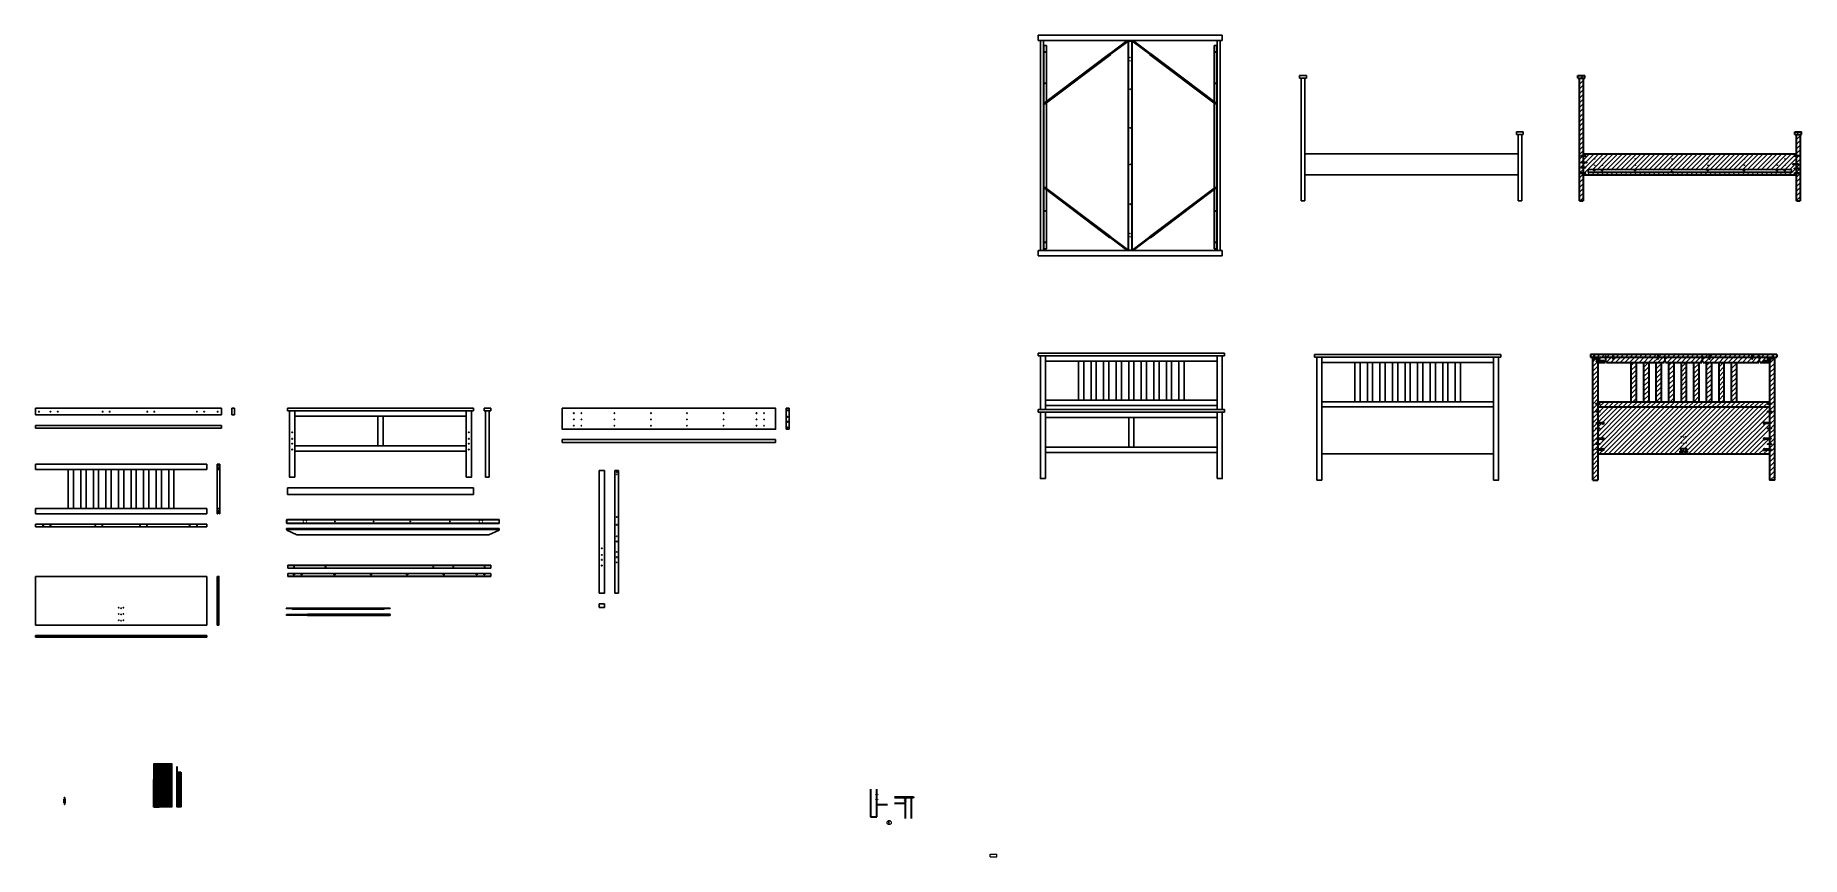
# Model space of a CAD drawing. Header units: millimetres. Extents: x 2629 to 4319, y -221 to 565.
import ezdxf

# ---------------------------------------------------------------- set-up
doc = ezdxf.new("R2010")
doc.units = ezdxf.units.MM
doc.linetypes.add('DASHED', pattern=[0.75, 0.5, -0.25])
for name, color, linetype, lineweight in [('A-SECT-MCUT', 8, 'Continuous', 25), ('linea tratteggiata', 111, 'Continuous', 18), ('sezionata', 2, 'Continuous', 18), ('struttura', 7, 'Continuous', 30)]:
    doc.layers.add(name, color=color, linetype=linetype, lineweight=lineweight)
doc.layers.add('giunzioni', color=5, linetype='Continuous')
doc.layers.add('riquadro', color=7, linetype='Continuous', true_color=0xffffff)

msp = doc.modelspace()

# ---------------------------------------------------------------- hatches: boundary and pattern name
at = {"layer": 'sezionata'}
h = msp.add_hatch(dxfattribs=at)
h.set_pattern_fill('ANSI31', color=256, scale=0.17)
h.paths.add_polyline_path([(2747.6, -146.9), (2745.7, -146.9), (2745.7, -146.3), (2747.6, -146.3), (2747.6, -131.5), (2742.6, -131.5), (2742.6, -146.9), (2742.6, -173.3), (2747.6, -173.3), (2747.6, -162.9), (2745.7, -162.9), (2745.7, -162.3), (2747.3, -162.3), (2747.6, -162), (2747.6, -157.8), (2747.3, -157.8), (2747.3, -157.9), (2747.1, -157.9), (2746.9, -157.9), (2746.9, -157.9), (2746.7, -157.9), (2746.5, -157.9), (2746.5, -157.9), (2746.3, -157.9), (2746.2, -157.8), (2746.2, -157.9), (2746, -157.9), (2745.8, -157.8), (2745.8, -157.4), (2746.1, -157.4), (2746.1, -157.3), (2746.3, -157.3), (2746.5, -157.3), (2746.5, -157.3), (2746.7, -157.3), (2746.9, -157.3), (2746.9, -157.3), (2747.1, -157.3), (2747.3, -157.3), (2747.3, -157.3), (2747.6, -157.3)])
h.paths.add_polyline_path([(2768.2, -140), (2764.7, -140), (2764.7, -173.3), (2768.2, -173.3), (2768.2, -159.6), (2767.2, -159.6), (2767.2, -159.4, -0.38199), (2766.5, -159.4), (2766.5, -159.6), (2766.3, -159.6), (2766.3, -157.6), (2767.3, -157.6), (2768.2, -157.6)])
h.paths.add_polyline_path([(2766, -146.6, -1), (2766.6, -146.6, -1)], flags=16)
h.paths.add_polyline_path([(2766.2, -146.6, -1), (2766.5, -146.6, -1)], flags=0)
h.paths.add_polyline_path([(2766.6, -162.5, -1), (2766, -162.5, -1)], flags=16)
h.paths.add_polyline_path([(2766.5, -162.5, -1), (2766.2, -162.5, -1)], flags=0)
h = msp.add_hatch(dxfattribs=at)
h.set_pattern_fill('ANSI31', color=256, scale=0.17)
h.paths.add_polyline_path([(2759.7, -131.5), (2747.6, -131.5), (2747.6, -146.3), (2749.5, -146.3), (2749.5, -146.9), (2747.6, -146.9), (2747.6, -157.1), (2751.6, -157.1, -0.751446), (2753.4, -157.6, -0.925391), (2751.4, -157.7), (2750.9, -157.7), (2750.9, -157.1, -0.257195), (2750.6, -157.3), (2750.5, -157.3, -0.377964), (2750.4, -157.4, -0.414214), (2750.6, -157.6, -0.414214), (2750.4, -157.7), (2748, -157.7, -0.414214), (2747.9, -157.6, -0.629016), (2748, -157.4, -0.262927), (2747.9, -157.3, -0.272109), (2747.6, -157.1), (2747.6, -158.1), (2747.6, -162.3), (2749.5, -162.3), (2749.5, -162.9), (2747.6, -162.9), (2747.6, -173.3), (2759.7, -173.3)])
h.paths.add_polyline_path([(2747.9, -157.9, -0.267949), (2748, -157.8), (2750.4, -157.8, -0.267949), (2750.5, -157.9)], flags=16)

# ---------------------------------------------------------------- linework, layer by layer
at = {"layer": 'A-SECT-MCUT'}
for p, q in [((3588.4, 565.2), (3764.3, 565.2)), ((3588.4, 560.2), (3588.4, 565.2)), ((3588.4, 560.2), (3764.3, 560.2)), ((3590.4, 359.2), (3590.4, 560.2)), ((3593.3, 359.2), (3593.3, 560.2)), ((3674.4, 359.6), (3674.4, 559.7)), ((3674.7, 559.7), (3674.4, 559.7)), ((3677.9, 560), (3674.7, 560)), ((3674.7, 359.4), (3674.7, 560)), ((3677.9, 559.7), (3674.7, 559.7)), ((3677.9, 359.4), (3677.9, 560)), ((3677.9, 559.7), (3678.2, 559.7)), ((3678.2, 359.6), (3678.2, 559.7)), ((3759.4, 359.2), (3759.4, 560.2)), ((3762.3, 359.2), (3762.3, 560.2)), ((3764.3, 565.2), (3764.3, 560.2)), ((3838.4, 524.2), (3838.4, 526.7)), ((3838.4, 524.2), (3844.8, 524.2)), ((3839.9, 524.2), (3843.4, 524.2)), ((3844.8, 524.2), (3844.8, 526.7)), ((4045.9, 470.2), (4045.9, 472.7)), ((4045.9, 470.2), (4052.3, 470.2)), ((4047.4, 470.2), (4050.9, 470.2)), ((4052.3, 470.2), (4052.3, 472.7)), ((3843.4, 451.7), (4047.4, 451.7)), ((3843.4, 431.7), (4047.4, 431.7)), ((3839.9, 406.7), (3843.4, 406.7)), ((4047.4, 406.7), (4050.9, 406.7)), ((3588.4, 359.2), (3764.3, 359.2)), ((3588.4, 359.2), (3588.4, 354.2)), ((3674.7, 359.6), (3674.4, 359.6)), ((3677.9, 359.6), (3674.7, 359.6)), ((3677.9, 359.4), (3674.7, 359.4)), ((3677.9, 359.6), (3678.2, 359.6)), ((3764.3, 359.2), (3764.3, 354.2)), ((3588.4, 354.2), (3764.3, 354.2)), ((3588.4, 261), (3588.4, 258.5)), ((3588.4, 258.5), (3766.4, 258.5)), ((3595.4, 207), (3595.4, 258.5)), ((3595.4, 253.5), (3759.4, 253.5)), ((3626.9, 253.5), (3626.9, 216)), ((3631.9, 253.5), (3631.9, 216)), ((3638.9, 253.5), (3638.9, 216)), ((3643.9, 253.5), (3643.9, 216)), ((3650.9, 253.5), (3650.9, 216)), ((3655.9, 253.5), (3655.9, 216)), ((3662.9, 253.5), (3662.9, 216)), ((3667.9, 253.5), (3667.9, 216)), ((3674.9, 253.5), (3674.9, 216)), ((3679.9, 253.5), (3679.9, 216)), ((3686.9, 253.5), (3686.9, 216)), ((3691.9, 253.5), (3691.9, 216)), ((3698.9, 253.5), (3698.9, 216)), ((3703.9, 253.5), (3703.9, 216)), ((3710.9, 253.5), (3710.9, 216)), ((3715.9, 253.5), (3715.9, 216)), ((3722.9, 253.5), (3722.9, 216)), ((3727.9, 253.5), (3727.9, 216)), ((3759.4, 258.5), (3759.4, 207)), ((3766.4, 261), (3766.4, 258.5)), ((3852.7, 259.6), (3852.7, 257.1)), ((3852.7, 257.1), (4030.7, 257.1)), ((3859.7, 139.6), (3859.7, 257.1)), ((4023.7, 257.1), (4023.7, 139.6)), ((4030.7, 259.6), (4030.7, 257.1)), ((4123.7, 254), (4127.5, 254)), ((4287.7, 254), (4283.8, 254)), ((3859.7, 252.1), (4023.7, 252.1)), ((3891.2, 252.1), (3891.2, 214.6)), ((3896.2, 252.1), (3896.2, 214.6)), ((3903.2, 252.1), (3903.2, 214.6)), ((3908.2, 252.1), (3908.2, 214.6)), ((3915.2, 252.1), (3915.2, 214.6)), ((3920.2, 252.1), (3920.2, 214.6)), ((3927.2, 252.1), (3927.2, 214.6)), ((3932.2, 252.1), (3932.2, 214.6)), ((3939.2, 252.1), (3939.2, 214.6)), ((3944.2, 252.1), (3944.2, 214.6)), ((3951.2, 252.1), (3951.2, 214.6)), ((3956.2, 252.1), (3956.2, 214.6)), ((3963.2, 252.1), (3963.2, 214.6)), ((3968.2, 252.1), (3968.2, 214.6)), ((3975.2, 252.1), (3975.2, 214.6)), ((3980.2, 252.1), (3980.2, 214.6)), ((3987.2, 252.1), (3987.2, 214.6)), ((3992.2, 252.1), (3992.2, 214.6)), ((4123.7, 252.9), (4127.5, 252.9)), ((4287.7, 252.9), (4283.8, 252.9)), ((2629.2, 208.3, 41.3), (2629.2, 201.9, 41.3)), ((2807.2, 208.3, 41.3), (2807.2, 201.9, 41.3)), ((2817.2, 208.3, 41.3), (2819.7, 208.3, 41.3)), ((2817.2, 208.3, 41.3), (2817.2, 201.9, 41.3)), ((2819.7, 208.3, 41.3), (2819.7, 201.9, 41.3)), ((2870.3, 208.3, 41.3), (3048.3, 208.3, 41.3)), ((2870.3, 205.8, 41.3), (2870.3, 208.3, 41.3)), ((2877.3, 142.3, 41.3), (2877.3, 205.8, 41.3)), ((3041.3, 142.3, 41.3), (3041.3, 205.8, 41.3)), ((3048.3, 205.8, 41.3), (3048.3, 208.3, 41.3)), ((3058.3, 205.8, 41.3), (3058.3, 208.3, 41.3)), ((3058.3, 205.8, 41.3), (3064.7, 205.8, 41.3)), ((3064.7, 205.8, 41.3), (3064.7, 208.3, 41.3)), ((3133.2, 208.3, 41.3), (3133.2, 188.3, 41.3)), ((3350.2, 208.3, 41.3), (3347.2, 208.3, 41.3)), ((3347.2, 208.3, 41.3), (3347.2, 188.3, 41.3)), ((3350.2, 188.3, 41.3), (3350.2, 208.3, 41.3)), ((3588.4, 207), (3766.4, 207)), ((3588.4, 204.5), (3588.4, 207)), ((3595.4, 216), (3759.4, 216)), ((3595.4, 211), (3759.4, 211)), ((3595.4, 141), (3595.4, 204.5)), ((3595.4, 199.5), (3595.4, 204.5)), ((3759.4, 141), (3759.4, 204.5)), ((3759.4, 204.5), (3759.4, 166)), ((3766.4, 204.5), (3766.4, 207)), ((3859.7, 214.6), (4023.7, 214.6)), ((3859.7, 209.6), (4023.7, 209.6)), ((2629.2, 201.9, 41.3), (2807.2, 201.9, 41.3)), ((2629.2, 189.4, 41.3), (2629.2, 191.9, 41.3)), ((2629.2, 189.4, 41.3), (2807.2, 189.4, 41.3)), ((2807.2, 191.9, 41.3), (2807.2, 189.4, 41.3)), ((2817.2, 201.9, 41.3), (2819.7, 201.9, 41.3)), ((2956.8, 172.3, 41.3), (2956.8, 200.8, 41.3)), ((2961.8, 172.3, 41.3), (2961.8, 200.8, 41.3)), ((3347.2, 188.3, 41.3), (3350.2, 188.3, 41.3)), ((3674.9, 171), (3674.9, 199.5)), ((3679.9, 171), (3679.9, 199.5)), ((4123.7, 194.6), (4127.7, 194.6)), ((4123.7, 193.6), (4127.7, 193.6)), ((4287.7, 194.6), (4283.7, 194.6)), ((4287.7, 193.6), (4283.7, 193.6)), ((2877.3, 172.3, 41.3), (3041.3, 172.3, 41.3)), ((3337.2, 178.3, 41.3), (3133.2, 178.3, 41.3)), ((3133.2, 178.3, 41.3), (3133.2, 175.4, 41.3)), ((3337.2, 175.4, 41.3), (3133.2, 175.4, 41.3)), ((3337.2, 178.3, 41.3), (3337.2, 175.4, 41.3)), ((3595.4, 171), (3759.4, 171)), ((3595.4, 166), (3595.4, 171)), ((4123.7, 179.6), (4127.7, 179.6)), ((4123.7, 178.6), (4127.7, 178.6)), ((4123.7, 169.4), (4127.7, 169.4)), ((4287.7, 179.6), (4283.7, 179.6)), ((4287.7, 178.6), (4283.7, 178.6)), ((4287.7, 169.4), (4283.7, 169.4)), ((2629.2, 154.8, 41.3), (2793.2, 154.8, 41.3)), ((2629.2, 149.8, 41.3), (2629.2, 154.8, 41.3)), ((2793.2, 149.8, 41.3), (2793.2, 154.8, 41.3)), ((2803.2, 107.3, 41.3), (2803.2, 154.8, 41.3)), ((2803.2, 154.8, 41.3), (2805.7, 154.8, 41.3)), ((2805.7, 154.8, 41.3), (2805.7, 107.3, 41.3)), ((2877.3, 167.3, 41.3), (3041.3, 167.3, 41.3)), ((3595.4, 166), (3759.4, 166)), ((3859.7, 164.6), (4023.7, 164.6)), ((4123.7, 168.3), (4127.7, 168.3)), ((4287.7, 168.3), (4283.7, 168.3)), ((2629.2, 149.8, 41.3), (2793.2, 149.8, 41.3)), ((2660.7, 149.8, 41.3), (2660.7, 112.3, 41.3)), ((2665.7, 149.8, 41.3), (2665.7, 112.3, 41.3)), ((2672.7, 149.8, 41.3), (2672.7, 112.3, 41.3)), ((2677.7, 149.8, 41.3), (2677.7, 112.3, 41.3)), ((2684.7, 149.8, 41.3), (2684.7, 112.3, 41.3)), ((2689.7, 149.8, 41.3), (2689.7, 112.3, 41.3)), ((2696.7, 149.8, 41.3), (2696.7, 112.3, 41.3)), ((2701.7, 149.8, 41.3), (2701.7, 112.3, 41.3)), ((2708.7, 149.8, 41.3), (2708.7, 112.3, 41.3)), ((2713.7, 149.8, 41.3), (2713.7, 112.3, 41.3)), ((2720.7, 149.8, 41.3), (2720.7, 112.3, 41.3)), ((2725.7, 149.8, 41.3), (2725.7, 112.3, 41.3)), ((2732.7, 149.8, 41.3), (2732.7, 112.3, 41.3)), ((2737.7, 149.8, 41.3), (2737.7, 112.3, 41.3)), ((2744.7, 149.8, 41.3), (2744.7, 112.3, 41.3)), ((2749.7, 149.8, 41.3), (2749.7, 112.3, 41.3)), ((2756.7, 149.8, 41.3), (2756.7, 112.3, 41.3)), ((2761.7, 149.8, 41.3), (2761.7, 112.3, 41.3)), ((2803.2, 149.8, 41.3), (2805.7, 149.8, 41.3)), ((3059.7, 142.3, 41.3), (3063.2, 142.3, 41.3)), ((3168.5, 148.8), (3168.5, 31.3)), ((3173.5, 148.8), (3168.5, 148.8)), ((3183.5, 148.8), (3187, 148.8)), ((3859.7, 139.6), (3854.7, 139.6)), ((2870.3, 132.3, 41.3), (2870.3, 125.9, 41.3)), ((2870.3, 125.9, 41.3), (3048.3, 125.9, 41.3)), ((3048.3, 132.3, 41.3), (3048.3, 125.9, 41.3)), ((2629.2, 112.3, 41.3), (2793.2, 112.3, 41.3)), ((2629.2, 112.3, 41.3), (2629.2, 107.3, 41.3)), ((2629.2, 107.3, 41.3), (2793.2, 107.3, 41.3)), ((2793.2, 112.3, 41.3), (2793.2, 107.3, 41.3)), ((2803.2, 112.3, 41.3), (2805.7, 112.3, 41.3)), ((2803.7, 107.3, 41.3), (2803.2, 107.3, 41.3)), ((2803.7, 107.3, 41.3), (2803.7, 108.8, 41.3)), ((2803.7, 108.8, 41.3), (2805.2, 108.8, 41.3)), ((2805.2, 108.8, 41.3), (2805.2, 107.3, 41.3)), ((2805.7, 107.3, 41.3), (2805.2, 107.3, 41.3)), ((2805.7, 112.3, 41.3), (2805.7, 112.3, 41.3)), ((2869.3, 101.5), (2869.3, 98.3)), ((3072.9, 101.5), (2869.3, 101.5)), ((3072.7, 101.8), (2869.6, 101.8)), ((2869.6, 101.5), (2869.6, 101.8)), ((2869.6, 101.5), (2869.6, 98.3)), ((3072.7, 101.5), (3072.7, 101.8)), ((3072.7, 101.5), (3072.7, 98.3)), ((3072.9, 101.5), (3072.9, 98.3)), ((2629.2, 97.3, 41.3), (2793.2, 97.3, 41.3)), ((2629.2, 97.3, 41.3), (2629.2, 94.8, 41.3)), ((2629.2, 94.8, 41.3), (2793.2, 94.8, 41.3)), ((2793.2, 97.3, 41.3), (2793.2, 94.8, 41.3)), ((3072.9, 98.3), (2869.3, 98.3)), ((2869.5, 93.3), (2869.3, 93.1)), ((2869.3, 93.1), (3072.9, 93.1)), ((2869.3, 93.1), (2869.3, 92.3)), ((2869.3, 92.3), (2869.4, 92.3)), ((2869.4, 92.3), (2869.4, 93.1)), ((2869.5, 93.3), (3072.8, 93.3)), ((2869.6, 98.3), (2869.6, 98)), ((3072.7, 98), (2869.6, 98)), ((2869.6, 91.7), (2869.6, 93.1)), ((2869.6, 92.3), (3072.7, 92.3)), ((2869.6, 91.7), (2879.4, 87.3)), ((2879.4, 87.3), (3062.8, 87.3)), ((3072.7, 91.7), (3062.8, 87.3)), ((3072.7, 98.3), (3072.7, 98)), ((3072.7, 91.7), (3072.7, 93.1)), ((3072.8, 93.3), (3072.9, 93.1)), ((3072.9, 93.1), (3072.9, 92.3)), ((3072.9, 92.3), (3072.9, 93.1)), ((3072.9, 92.3), (3072.9, 92.3)), ((3072.9, 92.3), (3072.9, 92.3)), ((2629.2, 47.4, 41.3), (2793.2, 47.4, 41.3)), ((2629.2, 47.4, 41.3), (2629.2, 0.9, 41.3)), ((2793.2, 47.4, 41.3), (2793.2, 0.9, 41.3)), ((3168.5, 21.3), (3173.5, 21.3)), ((3168.5, 17.8), (3168.5, 21.3)), ((3173.5, 17.8), (3168.5, 17.8)), ((3173.5, 21.3), (3173.5, 17.8)), ((3183.5, 31.3), (3187, 31.3)), ((2629.2, 0.9, 41.3), (2793.2, 0.9, 41.3)), ((2629.2, -9.1, 41.3), (2629.2, -10.6, 41.3)), ((2629.2, -9.1, 41.3), (2793.2, -9.1, 41.3)), ((2629.2, -10.6, 41.3), (2793.2, -10.6, 41.3)), ((2793.2, -9.1, 41.3), (2793.2, -10.6, 41.3))]:
    msp.add_line(p, q, dxfattribs=at)
for points in [[(3838.4, 526.7), (3844.8, 526.7)], [(3839.9, 406.7), (3839.9, 524.2)], [(3843.4, 524.2), (3843.4, 406.7)], [(4045.9, 472.7), (4052.3, 472.7)], [(4047.4, 406.7), (4047.4, 470.2)], [(4050.9, 470.2), (4050.9, 406.7)], [(3766.4, 261), (3588.4, 261)], [(3590.4, 258.5), (3590.4, 207)], [(3764.4, 207), (3764.4, 258.5)], [(4030.7, 259.6), (3852.7, 259.6)], [(3854.7, 257.1), (3854.7, 139.6)], [(4023.7, 139.6), (4028.7, 139.6), (4028.7, 257.1)], [(3766.4, 204.5), (3588.4, 204.5)], [(3590.4, 204.5), (3590.4, 141), (3595.4, 141)], [(3759.4, 141), (3764.4, 141), (3764.4, 204.5)], [(3759.4, 199.5), (3595.4, 199.5)], [(3168.5, 31.3), (3173.5, 31.3), (3173.5, 148.8)], [(3183.5, 31.3), (3183.5, 148.8)], [(3187, 148.8), (3187, 31.3)]]:
    msp.add_lwpolyline(points, dxfattribs=at)
for points in [[(4120.5, 259.1), (4120.5, 255.3), (4119.9, 255.3), (4119.9, 259.1)], [(4125.6, 255.9), (4121.8, 255.9), (4121.8, 255.3), (4125.6, 255.3)], [(4138.5, 259.1), (4138.5, 255.3), (4137.9, 255.3), (4137.9, 259.1)], [(4181.4, 259.1), (4181.4, 255.3), (4180.8, 255.3), (4180.8, 259.1)], [(4230.8, 259.1), (4230.8, 255.3), (4230.2, 255.3), (4230.2, 259.1)], [(4271.5, 259.1), (4271.5, 255.3), (4270.9, 255.3), (4270.9, 259.1)], [(4285.8, 255.9), (4289.6, 255.9), (4289.6, 255.3), (4285.8, 255.3)], [(4291.4, 259.1), (4291.4, 255.3), (4290.8, 255.3), (4290.8, 259.1)], [(4125.6, 212.9), (4121.8, 212.9), (4121.8, 212.3), (4125.6, 212.3)], [(4125.6, 205.4), (4121.8, 205.4), (4121.8, 204.8), (4125.6, 204.8)], [(4285.8, 212.9), (4289.6, 212.9), (4289.6, 212.3), (4285.8, 212.3)], [(4285.8, 205.4), (4289.6, 205.4), (4289.6, 204.8), (4285.8, 204.8)], [(4125.6, 189.4), (4121.8, 189.4), (4121.8, 188.8), (4125.6, 188.8)], [(4285.8, 189.4), (4289.6, 189.4), (4289.6, 188.8), (4285.8, 188.8)], [(4125.6, 174.4), (4121.8, 174.4), (4121.8, 173.8), (4125.6, 173.8)], [(4285.8, 174.4), (4289.6, 174.4), (4289.6, 173.8), (4285.8, 173.8)]]:
    msp.add_lwpolyline(points, close=True, dxfattribs=at)
at = {"layer": 'A-SECT-MCUT', "elevation": 41.3}
for points in [[(2807.2, 208.3), (2629.2, 208.3)], [(3048.3, 205.8), (2870.3, 205.8)], [(2872.3, 205.8), (2872.3, 142.3), (2877.3, 142.3)], [(3041.3, 142.3), (3046.3, 142.3), (3046.3, 205.8)], [(3058.3, 208.3), (3064.7, 208.3)], [(3059.7, 142.3), (3059.7, 205.8)], [(3063.2, 205.8), (3063.2, 142.3)], [(2807.2, 191.9), (2629.2, 191.9)], [(3041.3, 200.8), (2877.3, 200.8)], [(3048.3, 132.3), (2870.3, 132.3)]]:
    msp.add_lwpolyline(points, dxfattribs=at)
for points in [[(3133.2, 208.3), (3337.2, 208.3), (3337.2, 188.3), (3133.2, 188.3)], [(2803.2, 47.4), (2804.7, 47.4), (2804.7, 0.9), (2803.2, 0.9)]]:
    msp.add_lwpolyline(points, close=True, dxfattribs=at)
at = {"layer": 'A-SECT-MCUT'}
for centre, radius in [((3675.3, 543.9, -41.3), 0.25), ((3675.3, 540.9, -41.3), 0.25), ((3677.3, 543.9, -41.3), 0.25), ((3677.3, 540.9, -41.3), 0.25), ((3676.4, 513.6, -41.3), 0.25), ((3676.4, 476.6, -41.3), 0.25), ((3676.4, 441.6, -41.3), 0.25), ((3676.4, 403.6, -41.3), 0.25), ((3675.3, 375.5, -41.3), 0.25), ((3675.3, 372.5, -41.3), 0.25), ((3677.3, 375.5, -41.3), 0.25), ((3677.3, 372.5, -41.3), 0.25), ((2632.7, 205, 41.3), 0.3), ((2643.7, 205, 41.3), 0.3), ((2650.7, 205, 41.3), 0.3), ((2650.7, 205, 41.3), 0.3), ((2693.6, 205, 41.3), 0.3), ((2693.6, 205, 41.3), 0.3), ((2700.3, 205, 41.3), 0.3), ((2736.3, 205, 41.3), 0.3), ((2743, 205, 41.3), 0.3), ((2743, 205, 41.3), 0.3), ((2783.7, 205, 41.3), 0.3), ((2783.7, 205, 41.3), 0.3), ((2790.7, 205, 41.3), 0.3), ((2803.6, 205, 41.3), 0.3), ((2803.6, 205, 41.3), 0.3), ((3144.2, 203.6), 0.25), ((3151.5, 203.6), 0.25), ((3183, 203.6), 0.25), ((3218, 203.6), 0.25), ((3252.4, 203.6), 0.25), ((3287.4, 203.6), 0.25), ((3318.9, 203.6), 0.25), ((3326.2, 203.6), 0.25), ((3348.7, 206.3, 41.3), 0.4), ((3144.2, 197.6), 0.25), ((3144.2, 191.6), 0.25), ((3151.5, 197.6), 0.25), ((3151.5, 191.6), 0.25), ((3183, 197.6), 0.25), ((3183, 191.6), 0.25), ((3218, 197.6), 0.25), ((3218, 191.6), 0.25), ((3252.4, 197.6), 0.25), ((3252.4, 191.6), 0.25), ((3287.4, 197.6), 0.25), ((3287.4, 191.6), 0.25), ((3318.9, 197.6), 0.25), ((3318.9, 191.6), 0.25), ((3326.2, 197.6), 0.25), ((3326.2, 191.6), 0.25), ((3348.7, 195.4, 41.3), 0.4), ((3348.7, 189.8, 41.3), 0.4), ((3348.7, 189.8, 41.3), 0.4), ((3348.7, 200.1, 41.3), 0.3), ((4128.5, 194.1), 0.98), ((4282.9, 194.1), 0.98), ((2874.8, 185.3, 41.3), 0.4), ((2874.8, 174.4, 41.3), 0.4), ((2874.8, 168.8, 41.3), 0.4), ((2874.8, 179.1, 41.3), 0.3), ((3043.8, 185.3, 41.3), 0.4), ((3043.8, 174.4, 41.3), 0.4), ((3043.8, 168.8, 41.3), 0.4), ((3043.8, 179.1, 41.3), 0.3), ((4128.5, 179.1), 0.98), ((4128.5, 168.8), 0.98), ((4282.9, 179.1), 0.98), ((4282.9, 168.8), 0.98), ((2804.4, 153.3, 41.3), 0.3), ((2804.4, 153.3, 41.3), 0.3), ((2804.4, 151.1, 41.3), 0.2), ((3185.3, 147.3), 0.3), ((3185.3, 147.3), 0.3), ((3185.3, 145.1), 0.2), ((2804.4, 110.3, 41.3), 0.3), ((2804.4, 110.3, 41.3), 0.3), ((3185.3, 104.3), 0.3), ((2636.7, 96.1, 41.3), 0.3), ((2643.7, 96.1, 41.3), 0.3), ((2643.7, 96.1, 41.3), 0.3), ((2686.6, 96.1, 41.3), 0.3), ((2686.6, 96.1, 41.3), 0.3), ((2693.3, 96.1, 41.3), 0.3), ((2729.3, 96.1, 41.3), 0.3), ((2736, 96.1, 41.3), 0.3), ((2736, 96.1, 41.3), 0.3), ((2776.7, 96.1, 41.3), 0.3), ((2776.7, 96.1, 41.3), 0.3), ((2783.7, 96.1, 41.3), 0.3), ((2885.5, 100.8, -41.3), 0.25), ((2885.5, 98.8, -41.3), 0.25), ((2888.5, 100.8, -41.3), 0.25), ((2888.5, 98.8, -41.3), 0.25), ((2915.7, 99.9, -41.3), 0.25), ((2952.7, 99.9, -41.3), 0.25), ((2987.7, 99.9, -41.3), 0.25), ((3025.7, 99.9, -41.3), 0.25), ((3053.8, 100.8, -41.3), 0.25), ((3053.8, 98.8, -41.3), 0.25), ((3056.8, 100.8, -41.3), 0.25), ((3056.8, 98.8, -41.3), 0.25), ((3185.3, 96.8), 0.3), ((3185.3, 85.8), 0.2), ((3171, 74.3), 0.4), ((3171, 68), 0.3), ((3171, 68), 0.3), ((3185.3, 80.8), 0.3), ((3185.3, 70.8), 0.2), ((3171, 63.3), 0.4), ((3171, 57.8), 0.4), ((3185.3, 65.8), 0.3), ((3185.3, 65.8), 0.3), ((3185.3, 60.8), 0.2), ((2803.9, 41.4, 41.3), 0.3), ((2709, 17.5), 0.25), ((2711.2, 17), 0.25), ((2713.4, 17.5), 0.25), ((2803.9, 25.4, 41.3), 0.3), ((2803.9, 30.4, 41.3), 0.2), ((2709, 11.5), 0.25), ((2709, 5.5), 0.25), ((2711.2, 11), 0.25), ((2711.2, 5), 0.25), ((2713.4, 11.5), 0.25), ((2713.4, 5.5), 0.25), ((2803.9, 10.4, 41.3), 0.3), ((2803.9, 10.4, 41.3), 0.3), ((2803.9, 15.4, 41.3), 0.2), ((2803.9, 5.4, 41.3), 0.2)]:
    msp.add_circle(centre, radius, dxfattribs=at)
at = {"layer": 'giunzioni'}
for p, q in [((3673.1, 559.8, -41.3), (3657.1, 547.7, -41.3)), ((3673.6, 559.1, -41.3), (3657.6, 547, -41.3)), ((3672.7, 560.2), (3680, 560.2)), ((3672.7, 560.2), (3672.7, 560)), ((3672.7, 560), (3680, 560)), ((3672.7, 560), (3672.7, 558.7)), ((3672.7, 558.7), (3673.7, 558.7)), ((3673.7, 558.7), (3673.7, 560)), ((3674.6, 559.7), (3674.4, 560)), ((3674.4, 559.7), (3674.4, 559.7)), ((3674.7, 559.8), (3674.6, 560)), ((3678, 559.7), (3674.6, 559.7)), ((3678, 559.8), (3674.7, 559.8)), ((3678, 559.7), (3678.2, 560)), ((3678, 559.8), (3678.1, 560)), ((3678.9, 560), (3678.9, 558.7)), ((3678.9, 558.7), (3680, 558.7)), ((3679, 559.1, -41.3), (3695, 547, -41.3)), ((3679.6, 559.8, -41.3), (3695.5, 547.7, -41.3)), ((3680, 560.2), (3680, 560)), ((3680, 558.7), (3680, 560)), ((3593.3, 555.3), (3593.7, 555.3)), ((3593.7, 555.3), (3593.7, 361)), ((3593.7, 555.3), (3596.2, 555.3)), ((3657, 547.9, -41.3), (3594.4, 500.6, -41.3)), ((3657.7, 546.9, -41.3), (3595.1, 499.6, -41.3)), ((3596.2, 555.3), (3596.2, 361)), ((3657, 547.9, -41.3), (3657.7, 546.9, -41.3)), ((3695.6, 547.9, -41.3), (3694.9, 546.9, -41.3)), ((3694.9, 546.9, -41.3), (3757.5, 499.6, -41.3)), ((3695.6, 547.9, -41.3), (3758.2, 500.6, -41.3)), ((3759, 555.3), (3756.5, 555.3)), ((3756.5, 555.3), (3756.5, 361)), ((3759.4, 555.3), (3759, 555.3)), ((3759, 555.3), (3759, 361)), ((4107.8, 450.1), (4107.7, 449.9)), ((4107.7, 449.9), (4107.7, 449.6)), ((4107.8, 449.5), (4107.7, 449.6)), ((4107.8, 450.1), (4107.8, 449.5)), ((4111.3, 450.1), (4107.8, 450.1)), ((4111.3, 449.5), (4107.8, 449.5)), ((4107.9, 443.7), (4107.8, 443.2)), ((4108.1, 443.7), (4107.9, 443.2)), ((4108.3, 443.7), (4108.1, 443.2)), ((4108.4, 443.7), (4108.3, 443.2)), ((4108.6, 443.7), (4108.4, 443.2)), ((4108.8, 443.7), (4108.6, 443.2)), ((4108.9, 443.7), (4108.8, 443.2)), ((4109.1, 443.7), (4108.9, 443.2)), ((4109.3, 443.7), (4109.1, 443.2)), ((4109.4, 443.7), (4109.3, 443.2)), ((4109.6, 443.7), (4109.4, 443.2)), ((4109.8, 443.7), (4109.6, 443.2)), ((4109.9, 443.7), (4109.8, 443.2)), ((4110.1, 443.7), (4109.9, 443.2)), ((4110.3, 443.7), (4110.1, 443.2)), ((4110.4, 443.7), (4110.3, 443.2)), ((4110.4, 443.7), (4110.3, 443.2)), ((4110.6, 443.7), (4110.4, 443.2)), ((4110.7, 443.7), (4110.6, 443.2)), ((4110.9, 443.7), (4110.8, 443.2)), ((4111.1, 443.7), (4110.9, 443.2)), ((4111.2, 443.7), (4111.1, 443.2)), ((4111.3, 450.1), (4111.5, 449.9)), ((4111.3, 450.1), (4111.3, 449.5)), ((4111.3, 449.5), (4111.5, 449.6)), ((4111.4, 443.7), (4111.3, 443.2)), ((4111.6, 443.7), (4111.4, 443.2)), ((4111.5, 449.6), (4111.5, 449.9)), ((4111.7, 443.7), (4111.6, 443.2)), ((4111.9, 443.7), (4111.7, 443.2)), ((4112.1, 443.7), (4111.9, 443.2)), ((4112.2, 443.7), (4112.1, 443.2)), ((4112.4, 443.7), (4112.2, 443.2)), ((4112.6, 443.7), (4112.4, 443.2)), ((4112.7, 443.7), (4112.6, 443.2)), ((4112.9, 443.7), (4112.7, 443.2)), ((4310.2, 442.2), (4310.4, 441.7)), ((4310.4, 442.2), (4310.5, 441.7)), ((4310.6, 442.2), (4310.7, 441.7)), ((4310.7, 442.2), (4310.9, 441.7)), ((4310.9, 442.2), (4311, 441.7)), ((4311, 442.2), (4311.2, 441.7)), ((4311.2, 442.2), (4311.4, 441.7)), ((4311.4, 442.2), (4311.5, 441.7)), ((4311.5, 442.2), (4311.7, 441.7)), ((4311.8, 450.1), (4311.7, 449.9)), ((4311.7, 449.9), (4311.7, 449.6)), ((4311.8, 449.5), (4311.7, 449.6)), ((4311.7, 442.2), (4311.9, 441.7)), ((4311.8, 450.1), (4311.8, 449.5)), ((4315.3, 450.1), (4311.8, 450.1)), ((4315.3, 449.5), (4311.8, 449.5)), ((4311.9, 442.2), (4312, 441.7)), ((4312, 442.2), (4312.2, 441.7)), ((4312.2, 442.2), (4312.4, 441.7)), ((4312.4, 442.2), (4312.5, 441.7)), ((4312.5, 442.2), (4312.7, 441.7)), ((4312.7, 442.2), (4312.9, 441.7)), ((4312.7, 442.2), (4312.9, 441.7)), ((4312.9, 442.2), (4313, 441.7)), ((4313, 442.2), (4313.2, 441.7)), ((4313.2, 442.2), (4313.4, 441.7)), ((4313.4, 442.2), (4313.5, 441.7)), ((4313.5, 442.2), (4313.7, 441.7)), ((4313.7, 442.2), (4313.8, 441.7)), ((4313.9, 442.2), (4314, 441.7)), ((4314, 442.2), (4314.2, 441.7)), ((4314.2, 442.2), (4314.3, 441.7)), ((4314.4, 442.2), (4314.5, 441.7)), ((4314.5, 442.2), (4314.7, 441.7)), ((4314.7, 442.2), (4314.8, 441.7)), ((4314.8, 442.2), (4315, 441.7)), ((4315, 442.2), (4315.2, 441.7)), ((4315.2, 442.2), (4315.3, 441.7)), ((4315.3, 450.1), (4315.5, 449.9)), ((4315.3, 450.1), (4315.3, 449.5)), ((4315.3, 449.5), (4315.5, 449.6)), ((4315.5, 449.6), (4315.5, 449.9)), ((4107.8, 439.1), (4107.7, 439)), ((4107.7, 439), (4107.7, 438.7)), ((4107.8, 438.5), (4107.7, 438.7)), ((4107.8, 433.6), (4107.7, 433.4)), ((4107.7, 433.4), (4107.7, 433.1)), ((4107.8, 433), (4107.7, 433.1)), ((4107.8, 439.1), (4107.8, 438.5)), ((4111.3, 439.1), (4107.8, 439.1)), ((4111.3, 438.5), (4107.8, 438.5)), ((4107.8, 433.6), (4107.8, 433)), ((4111.3, 433.6), (4107.8, 433.6)), ((4111.3, 433), (4107.8, 433)), ((4111.3, 439.1), (4111.5, 439)), ((4111.3, 439.1), (4111.3, 438.5)), ((4111.3, 438.5), (4111.5, 438.7)), ((4111.3, 433.6), (4111.5, 433.4)), ((4111.3, 433.6), (4111.3, 433)), ((4111.3, 433), (4111.5, 433.1)), ((4111.5, 438.7), (4111.5, 439)), ((4111.5, 433.1), (4111.5, 433.4)), ((4114.4, 436.8, -41.3), (4308.7, 436.8, -41.3)), ((4114.4, 434.2, -41.3), (4308.7, 434.2, -41.3)), ((4114.4, 433.8, -41.3), (4308.7, 433.8, -41.3)), ((4311.8, 438.1), (4311.7, 438)), ((4311.7, 438), (4311.7, 437.7)), ((4311.8, 437.5), (4311.7, 437.7)), ((4311.8, 433.6), (4311.7, 433.4)), ((4311.7, 433.4), (4311.7, 433.1)), ((4311.8, 433), (4311.7, 433.1)), ((4311.8, 438.1), (4311.8, 437.5)), ((4315.3, 438.1), (4311.8, 438.1)), ((4315.3, 437.5), (4311.8, 437.5)), ((4311.8, 433.6), (4311.8, 433)), ((4315.3, 433.6), (4311.8, 433.6)), ((4315.3, 433), (4311.8, 433)), ((4315.3, 438.1), (4315.5, 438)), ((4315.3, 438.1), (4315.3, 437.5)), ((4315.3, 437.5), (4315.5, 437.7)), ((4315.3, 433.6), (4315.5, 433.4)), ((4315.3, 433.6), (4315.3, 433)), ((4315.3, 433), (4315.5, 433.1)), ((4315.5, 437.7), (4315.5, 438)), ((4315.5, 433.1), (4315.5, 433.4)), ((3657, 371.5, -41.3), (3594.4, 418.8, -41.3)), ((3657.7, 372.5, -41.3), (3595.1, 419.7, -41.3)), ((3694.9, 372.5, -41.3), (3757.5, 419.7, -41.3)), ((3695.6, 371.5, -41.3), (3758.2, 418.8, -41.3)), ((3657, 371.5, -41.3), (3657.7, 372.5, -41.3)), ((3673.6, 360.3, -41.3), (3657.6, 372.3, -41.3)), ((3679, 360.3, -41.3), (3695, 372.3, -41.3)), ((3695.6, 371.5, -41.3), (3694.9, 372.5, -41.3)), ((3593.7, 361), (3593.3, 361)), ((3596.2, 361), (3593.7, 361)), ((3673.1, 359.6, -41.3), (3657.1, 371.6, -41.3)), ((3672.7, 359.3), (3672.7, 360.6)), ((3672.7, 360.6), (3673.7, 360.6)), ((3672.7, 359.3), (3680, 359.3)), ((3672.7, 359.2), (3672.7, 359.3)), ((3672.7, 359.2), (3680, 359.2)), ((3673.7, 360.6), (3673.7, 359.3)), ((3674.6, 359.6), (3674.4, 359.3)), ((3674.4, 359.2), (3674.4, 359.2)), ((3678, 359.6), (3674.6, 359.6)), ((3674.7, 359.5), (3674.6, 359.3)), ((3674.6, 359.2), (3674.6, 359.2)), ((3678, 359.5), (3674.7, 359.5)), ((3674.7, 359.2), (3674.7, 359.2)), ((3677.9, 359.2), (3677.9, 359.2)), ((3678, 359.6), (3678.2, 359.3)), ((3678, 359.5), (3678.1, 359.3)), ((3678, 359.2), (3678, 359.2)), ((3678.2, 359.2), (3678.2, 359.2)), ((3678.9, 359.3), (3678.9, 360.6)), ((3678.9, 360.6), (3680, 360.6)), ((3679.6, 359.6, -41.3), (3695.5, 371.6, -41.3)), ((3680, 360.6), (3680, 359.3)), ((3680, 359.2), (3680, 359.3)), ((3756.5, 361), (3759, 361)), ((3759, 361), (3759.4, 361)), ((4119.9, 258.9), (4120.1, 259.1)), ((4120.5, 258.9), (4119.9, 258.9)), ((4119.9, 255.4), (4119.9, 258.9)), ((4119.9, 255.4), (4120.1, 255.3)), ((4120.5, 255.4), (4119.9, 255.4)), ((4120.4, 259.1), (4120.1, 259.1)), ((4120.1, 255.3), (4120.4, 255.3)), ((4120.5, 258.9), (4120.4, 259.1)), ((4120.5, 255.4), (4120.4, 255.3)), ((4120.5, 255.4), (4120.5, 258.9)), ((4121.9, 255.9), (4121.8, 255.7)), ((4121.8, 255.4), (4121.8, 255.7)), ((4121.9, 255.3), (4121.8, 255.4)), ((4121.9, 255.9), (4121.9, 255.3)), ((4121.9, 255.9), (4125.4, 255.9)), ((4121.9, 255.3), (4125.4, 255.3)), ((4121.9, 253.2), (4121.9, 253.6)), ((4122.1, 253.7), (4122.3, 253.1)), ((4122.3, 253.7), (4122.4, 253.1)), ((4122.5, 253.7), (4122.6, 253.1)), ((4122.6, 253.7), (4122.8, 253.1)), ((4122.8, 253.7), (4123, 253.1)), ((4123, 253.7), (4123.2, 253.1)), ((4123.2, 253.7), (4123.4, 253.1)), ((4123.4, 253.7), (4123.6, 253.1)), ((4123.7, 252.9), (4123.7, 253.9)), ((4124, 253.7), (4126.7, 253.7)), ((4124, 253.7), (4124, 253.7)), ((4124, 253.4), (4124, 253.4)), ((4126.5, 253.6), (4124.1, 253.6)), ((4126.5, 253.6), (4124.1, 253.6)), ((4125.4, 255.9), (4125.6, 255.7)), ((4125.4, 255.9), (4125.4, 255.3)), ((4125.4, 255.3), (4125.6, 255.4)), ((4125.6, 255.7), (4125.6, 255.4)), ((4126.7, 253.7), (4126.7, 253.7)), ((4126.7, 253.4), (4126.7, 253.4)), ((4127, 252.9), (4127, 253.9)), ((4128.1, 253.6), (4127, 253.6)), ((4127.5, 253.8), (4127.5, 254)), ((4127.5, 254), (4129.5, 254)), ((4127.5, 253.8), (4128.8, 253.8)), ((4127.8, 253.6), (4127.8, 253.8)), ((4128.5, 253.8), (4128.1, 253.8)), ((4128.1, 253.1), (4128.1, 253.8)), ((4128.5, 253.8), (4128.5, 253.1)), ((4129.5, 253), (4129.5, 254)), ((4130.9, 258.1), (4131.3, 258.1)), ((4130.9, 257.9), (4131.3, 257.9)), ((4130.9, 257.9), (4131.3, 257.9)), ((4130.9, 257.6), (4131.3, 257.7)), ((4130.9, 257.4), (4131.3, 257.5)), ((4130.9, 257.2), (4131.3, 257.2)), ((4130.9, 257), (4131.3, 257)), ((4130.9, 256.8), (4131.3, 256.8)), ((4130.9, 256.6), (4131.3, 256.6)), ((4130.9, 256.4), (4131.3, 256.4)), ((4130.9, 256.1), (4131.3, 256.2)), ((4130.9, 255.9), (4131.3, 255.9)), ((4130.9, 255.7), (4131.3, 255.7)), ((4130.9, 255.5), (4131.3, 255.5)), ((4130.9, 255.5), (4131.3, 255.5)), ((4130.9, 255.3), (4131.3, 255.3)), ((4130.9, 255.1), (4131.3, 255.1)), ((4130.9, 254.8), (4131.3, 254.9)), ((4130.9, 254.6), (4131.3, 254.7)), ((4130.9, 254.4), (4131.3, 254.4)), ((4131, 254.4), (4130.9, 254.2)), ((4130.9, 253.1), (4130.9, 254.2)), ((4130.9, 254.2), (4131.3, 254.2)), ((4131, 257.9), (4131, 258.4)), ((4131.2, 258.4), (4131, 258.4)), ((4131, 256.8), (4131, 257.9)), ((4131, 254.4), (4131, 257.1)), ((4131.2, 257.9), (4131.2, 258.4)), ((4131.2, 256.8), (4131.2, 257.9)), ((4131.2, 254.4), (4131.2, 257.1)), ((4131.3, 254.2), (4131.2, 254.4)), ((4131.3, 253.1), (4131.3, 254.2)), ((4137.9, 258.9), (4138, 259.1)), ((4138.5, 258.9), (4137.9, 258.9)), ((4137.9, 255.4), (4137.9, 258.9)), ((4137.9, 255.4), (4138, 255.3)), ((4138.5, 255.4), (4137.9, 255.4)), ((4138.3, 259.1), (4138, 259.1)), ((4138, 255.3), (4138.3, 255.3)), ((4138.5, 258.9), (4138.3, 259.1)), ((4138.5, 255.4), (4138.3, 255.3)), ((4138.5, 255.4), (4138.5, 258.9)), ((4180.8, 258.9), (4180.9, 259.1)), ((4181.4, 258.9), (4180.8, 258.9)), ((4180.8, 255.4), (4180.8, 258.9)), ((4180.8, 255.4), (4180.9, 255.3)), ((4181.4, 255.4), (4180.8, 255.4)), ((4181.2, 259.1), (4180.9, 259.1)), ((4180.9, 255.3), (4181.2, 255.3)), ((4181.4, 258.9), (4181.2, 259.1)), ((4181.4, 255.4), (4181.2, 255.3)), ((4181.4, 255.4), (4181.4, 258.9)), ((4187.5, 258.1), (4187.9, 258.1)), ((4187.5, 257.9), (4187.9, 257.9)), ((4187.5, 257.9), (4187.9, 257.9)), ((4187.5, 257.6), (4187.9, 257.7)), ((4187.5, 257.4), (4187.9, 257.5)), ((4187.5, 257.2), (4187.9, 257.2)), ((4187.5, 257), (4187.9, 257)), ((4187.5, 256.8), (4187.9, 256.8)), ((4187.5, 256.6), (4187.9, 256.6)), ((4187.5, 256.4), (4187.9, 256.4)), ((4187.5, 256.1), (4187.9, 256.2)), ((4187.5, 255.9), (4187.9, 255.9)), ((4187.5, 255.7), (4187.9, 255.7)), ((4187.5, 255.5), (4187.9, 255.5)), ((4187.5, 255.5), (4187.9, 255.5)), ((4187.5, 255.3), (4187.9, 255.3)), ((4187.5, 255.1), (4187.9, 255.1)), ((4187.5, 254.8), (4187.9, 254.9)), ((4187.5, 254.6), (4187.9, 254.7)), ((4187.5, 254.4), (4187.9, 254.4)), ((4187.6, 254.4), (4187.5, 254.2)), ((4187.5, 253.1), (4187.5, 254.2)), ((4187.5, 254.2), (4187.9, 254.2)), ((4187.6, 257.9), (4187.6, 258.4)), ((4187.8, 258.4), (4187.6, 258.4)), ((4187.6, 256.8), (4187.6, 257.9)), ((4187.6, 254.4), (4187.6, 257.1)), ((4187.8, 257.9), (4187.8, 258.4)), ((4187.8, 256.8), (4187.8, 257.9)), ((4187.8, 254.4), (4187.8, 257.1)), ((4187.9, 254.2), (4187.8, 254.4)), ((4187.9, 253.1), (4187.9, 254.2)), ((4223.8, 258.1), (4223.4, 258.1)), ((4223.8, 257.9), (4223.4, 257.9)), ((4223.8, 257.9), (4223.4, 257.9)), ((4223.8, 257.6), (4223.4, 257.7)), ((4223.8, 257.4), (4223.4, 257.5)), ((4223.8, 257.2), (4223.4, 257.2)), ((4223.8, 257), (4223.4, 257)), ((4223.8, 256.8), (4223.4, 256.8)), ((4223.8, 256.6), (4223.4, 256.6)), ((4223.8, 256.4), (4223.4, 256.4)), ((4223.8, 256.1), (4223.4, 256.2)), ((4223.8, 255.9), (4223.4, 255.9)), ((4223.8, 255.7), (4223.4, 255.7)), ((4223.8, 255.5), (4223.4, 255.5)), ((4223.8, 255.5), (4223.4, 255.5)), ((4223.8, 255.3), (4223.4, 255.3)), ((4223.8, 255.1), (4223.4, 255.1)), ((4223.8, 254.8), (4223.4, 254.9)), ((4223.8, 254.6), (4223.4, 254.7)), ((4223.8, 254.4), (4223.4, 254.4)), ((4223.4, 254.2), (4223.5, 254.4)), ((4223.4, 253.1), (4223.4, 254.2)), ((4223.8, 254.2), (4223.4, 254.2)), ((4223.5, 257.9), (4223.5, 258.4)), ((4223.5, 258.4), (4223.8, 258.4)), ((4223.5, 256.8), (4223.5, 257.9)), ((4223.5, 254.4), (4223.5, 257.1)), ((4223.8, 257.9), (4223.8, 258.4)), ((4223.8, 256.8), (4223.8, 257.9)), ((4223.8, 254.4), (4223.8, 257.1)), ((4223.8, 254.4), (4223.8, 254.2)), ((4223.8, 253.1), (4223.8, 254.2)), ((4230.2, 258.9), (4230.3, 259.1)), ((4230.8, 258.9), (4230.2, 258.9)), ((4230.2, 255.4), (4230.2, 258.9)), ((4230.2, 255.4), (4230.3, 255.3)), ((4230.8, 255.4), (4230.2, 255.4)), ((4230.6, 259.1), (4230.3, 259.1)), ((4230.3, 255.3), (4230.6, 255.3)), ((4230.8, 258.9), (4230.6, 259.1)), ((4230.8, 255.4), (4230.6, 255.3)), ((4230.8, 255.4), (4230.8, 258.9)), ((4270.9, 258.9), (4271, 259.1)), ((4271.5, 258.9), (4270.9, 258.9)), ((4270.9, 255.4), (4270.9, 258.9)), ((4270.9, 255.4), (4271, 255.3)), ((4271.5, 255.4), (4270.9, 255.4)), ((4271.3, 259.1), (4271, 259.1)), ((4271, 255.3), (4271.3, 255.3)), ((4271.5, 258.9), (4271.3, 259.1)), ((4271.5, 255.4), (4271.3, 255.3)), ((4271.5, 255.4), (4271.5, 258.9)), ((4277.9, 258.1), (4278.3, 258.1)), ((4277.9, 257.9), (4278.3, 257.9)), ((4277.9, 257.9), (4278.3, 257.9)), ((4277.9, 257.6), (4278.3, 257.7)), ((4277.9, 257.4), (4278.3, 257.5)), ((4277.9, 257.2), (4278.3, 257.2)), ((4277.9, 257), (4278.3, 257)), ((4277.9, 256.8), (4278.3, 256.8)), ((4277.9, 256.6), (4278.3, 256.6)), ((4277.9, 256.4), (4278.3, 256.4)), ((4277.9, 256.1), (4278.3, 256.2)), ((4277.9, 255.9), (4278.3, 255.9)), ((4277.9, 255.7), (4278.3, 255.7)), ((4277.9, 255.5), (4278.3, 255.5)), ((4277.9, 255.5), (4278.3, 255.5)), ((4277.9, 255.3), (4278.3, 255.3)), ((4277.9, 255.1), (4278.3, 255.1)), ((4277.9, 254.8), (4278.3, 254.9)), ((4277.9, 254.6), (4278.3, 254.7)), ((4277.9, 254.4), (4278.3, 254.4)), ((4278, 254.4), (4277.9, 254.2)), ((4277.9, 253.1), (4277.9, 254.2)), ((4277.9, 254.2), (4278.3, 254.2)), ((4278, 257.9), (4278, 258.4)), ((4278.2, 258.4), (4278, 258.4)), ((4278, 256.8), (4278, 257.9)), ((4278, 254.4), (4278, 257.1)), ((4278.2, 257.9), (4278.2, 258.4)), ((4278.2, 256.8), (4278.2, 257.9)), ((4278.2, 254.4), (4278.2, 257.1)), ((4278.3, 254.2), (4278.2, 254.4)), ((4278.3, 253.1), (4278.3, 254.2)), ((4283.8, 254), (4281.9, 254)), ((4281.9, 253), (4281.9, 254)), ((4283.8, 253.8), (4282.5, 253.8)), ((4282.9, 253.8), (4282.9, 253.1)), ((4282.9, 253.8), (4283.3, 253.8)), ((4283.3, 253.1), (4283.3, 253.8)), ((4283.3, 253.6), (4284.4, 253.6)), ((4283.5, 253.6), (4283.5, 253.8)), ((4283.8, 253.8), (4283.8, 254)), ((4284.4, 252.9), (4284.4, 253.9)), ((4287.4, 253.7), (4284.7, 253.7)), ((4284.7, 253.7), (4284.7, 253.7)), ((4284.7, 253.4), (4284.7, 253.4)), ((4284.8, 253.6), (4287.2, 253.6)), ((4284.8, 253.6), (4287.2, 253.6)), ((4285.9, 255.9), (4285.8, 255.7)), ((4285.8, 255.7), (4285.8, 255.4)), ((4285.9, 255.3), (4285.8, 255.4)), ((4285.9, 255.9), (4285.9, 255.3)), ((4289.4, 255.9), (4285.9, 255.9)), ((4289.4, 255.3), (4285.9, 255.3)), ((4287.4, 253.7), (4287.4, 253.7)), ((4287.4, 253.4), (4287.4, 253.4)), ((4287.7, 252.9), (4287.7, 253.9)), ((4288, 253.7), (4287.8, 253.1)), ((4288.2, 253.7), (4288, 253.1)), ((4288.3, 253.7), (4288.2, 253.1)), ((4288.5, 253.7), (4288.4, 253.1)), ((4288.7, 253.7), (4288.5, 253.1)), ((4288.9, 253.7), (4288.7, 253.1)), ((4289.1, 253.7), (4288.9, 253.1)), ((4289.3, 253.7), (4289.1, 253.1)), ((4289.4, 255.9), (4289.6, 255.7)), ((4289.4, 255.9), (4289.4, 255.3)), ((4289.4, 255.3), (4289.6, 255.4)), ((4289.5, 253.2), (4289.5, 253.6)), ((4289.6, 255.4), (4289.6, 255.7)), ((4290.8, 258.9), (4291, 259.1)), ((4291.4, 258.9), (4290.8, 258.9)), ((4290.8, 255.4), (4290.8, 258.9)), ((4290.8, 255.4), (4291, 255.3)), ((4291.4, 255.4), (4290.8, 255.4)), ((4291.3, 259.1), (4291, 259.1)), ((4291, 255.3), (4291.3, 255.3)), ((4291.4, 258.9), (4291.3, 259.1)), ((4291.4, 255.4), (4291.3, 255.3)), ((4291.4, 255.4), (4291.4, 258.9)), ((4126.7, 253.1), (4124, 253.1)), ((4124.1, 253.3), (4126.5, 253.3)), ((4126.5, 253.2), (4124.1, 253.2)), ((4128.1, 253.3), (4127, 253.3)), ((4127.5, 252.1), (4127.5, 253.1)), ((4127.5, 253.1), (4128.8, 253.1)), ((4127.5, 253), (4128.7, 253)), ((4127.5, 252.2), (4128.7, 252.2)), ((4127.5, 252.1), (4129.5, 252.1)), ((4127.8, 253.1), (4127.8, 253.3)), ((4127.8, 252.2), (4127.8, 253)), ((4127.9, 252.8), (4128.6, 252.8)), ((4127.9, 252.4), (4127.9, 252.8)), ((4127.9, 252.4), (4128.6, 252.4)), ((4128.5, 253.1), (4128.1, 253.1)), ((4128.6, 252.4), (4128.6, 252.8)), ((4128.7, 253), (4128.7, 252.2)), ((4128.8, 253), (4129.5, 253)), ((4128.8, 253), (4128.8, 252.2)), ((4128.8, 252.2), (4129.5, 252.2)), ((4129.2, 252.2), (4129.2, 253)), ((4129.5, 253), (4129.5, 252.1)), ((4129.5, 252.1), (4129.5, 252.2)), ((4282.6, 253), (4281.9, 253)), ((4281.9, 253), (4281.9, 252.1)), ((4281.9, 252.1), (4281.9, 252.2)), ((4282.6, 252.2), (4281.9, 252.2)), ((4283.8, 252.1), (4281.9, 252.1)), ((4282.2, 252.2), (4282.2, 253)), ((4283.8, 253.1), (4282.5, 253.1)), ((4282.6, 253), (4282.6, 252.2)), ((4283.8, 253), (4282.7, 253)), ((4282.7, 253), (4282.7, 252.2)), ((4283.8, 252.2), (4282.7, 252.2)), ((4283.4, 252.8), (4282.8, 252.8)), ((4282.8, 252.4), (4282.8, 252.8)), ((4283.4, 252.4), (4282.8, 252.4)), ((4282.9, 253.1), (4283.3, 253.1)), ((4283.3, 253.3), (4284.4, 253.3)), ((4283.4, 252.4), (4283.4, 252.8)), ((4283.5, 253.1), (4283.5, 253.3)), ((4283.5, 252.2), (4283.5, 253)), ((4283.8, 252.1), (4283.8, 253.1)), ((4284.7, 253.1), (4287.4, 253.1)), ((4287.2, 253.3), (4284.8, 253.3)), ((4284.8, 253.2), (4287.2, 253.2)), ((4121.9, 212.9), (4121.8, 212.7)), ((4121.8, 212.4), (4121.8, 212.7)), ((4121.9, 212.3), (4121.8, 212.4)), ((4121.9, 205.4), (4121.8, 205.2)), ((4121.8, 204.9), (4121.8, 205.2)), ((4121.9, 204.8), (4121.8, 204.9)), ((4121.9, 212.9), (4121.9, 212.3)), ((4121.9, 212.9), (4125.4, 212.9)), ((4121.9, 212.3), (4125.4, 212.3)), ((4121.9, 205.4), (4121.9, 204.8)), ((4121.9, 205.4), (4125.4, 205.4)), ((4121.9, 204.8), (4125.4, 204.8)), ((4125.4, 212.9), (4125.6, 212.7)), ((4125.4, 212.9), (4125.4, 212.3)), ((4125.4, 212.3), (4125.6, 212.4)), ((4125.4, 205.4), (4125.6, 205.2)), ((4125.4, 205.4), (4125.4, 204.8)), ((4125.4, 204.8), (4125.6, 204.9)), ((4125.6, 212.7), (4125.6, 212.4)), ((4125.6, 205.2), (4125.6, 204.9)), ((4285.9, 212.9), (4285.8, 212.7)), ((4285.8, 212.7), (4285.8, 212.4)), ((4285.9, 212.3), (4285.8, 212.4)), ((4285.9, 205.4), (4285.8, 205.2)), ((4285.8, 205.2), (4285.8, 204.9)), ((4285.9, 204.8), (4285.8, 204.9)), ((4285.9, 212.9), (4285.9, 212.3)), ((4289.4, 212.9), (4285.9, 212.9)), ((4289.4, 212.3), (4285.9, 212.3)), ((4285.9, 205.4), (4285.9, 204.8)), ((4289.4, 205.4), (4285.9, 205.4)), ((4289.4, 204.8), (4285.9, 204.8)), ((4289.4, 212.9), (4289.6, 212.7)), ((4289.4, 212.9), (4289.4, 212.3)), ((4289.4, 212.3), (4289.6, 212.4)), ((4289.4, 205.4), (4289.6, 205.2)), ((4289.4, 205.4), (4289.4, 204.8)), ((4289.4, 204.8), (4289.6, 204.9)), ((4289.6, 212.4), (4289.6, 212.7)), ((4289.6, 204.9), (4289.6, 205.2)), ((4121.9, 189.4), (4121.8, 189.2)), ((4121.8, 188.9), (4121.8, 189.2)), ((4121.9, 188.8), (4121.8, 188.9)), ((4121.9, 194.3), (4121.9, 193.9)), ((4121.9, 189.4), (4121.9, 188.8)), ((4121.9, 189.4), (4125.4, 189.4)), ((4121.9, 188.8), (4125.4, 188.8)), ((4122.1, 193.8), (4122.3, 194.4)), ((4122.3, 193.8), (4122.4, 194.4)), ((4122.5, 193.8), (4122.6, 194.4)), ((4122.6, 193.8), (4122.8, 194.4)), ((4122.8, 193.8), (4123, 194.4)), ((4123, 193.8), (4123.2, 194.4)), ((4123.2, 193.8), (4123.4, 194.4)), ((4123.4, 193.8), (4123.6, 194.4)), ((4126.7, 194.4), (4124, 194.4)), ((4124, 194.1), (4124, 194.1)), ((4124, 193.8), (4126.7, 193.8)), ((4124, 193.8), (4124, 193.8)), ((4126.5, 194.3), (4124.1, 194.3)), ((4124.1, 194.2), (4126.5, 194.2)), ((4126.5, 193.9), (4124.1, 193.9)), ((4126.5, 193.9), (4124.1, 193.9)), ((4125.4, 189.4), (4125.6, 189.2)), ((4125.4, 189.4), (4125.4, 188.8)), ((4125.4, 188.8), (4125.6, 188.9)), ((4125.6, 189.2), (4125.6, 188.9)), ((4126.7, 194.1), (4126.7, 194.1)), ((4126.7, 193.8), (4126.7, 193.8)), ((4127, 194.6), (4127, 193.6)), ((4127.5, 194.2), (4127, 194.2)), ((4127.5, 193.9), (4127, 193.9)), ((4283.8, 194.2), (4284.4, 194.2)), ((4283.8, 193.9), (4284.4, 193.9)), ((4284.4, 194.6), (4284.4, 193.6)), ((4284.7, 194.4), (4287.4, 194.4)), ((4284.7, 194.1), (4284.7, 194.1)), ((4287.4, 193.8), (4284.7, 193.8)), ((4284.7, 193.8), (4284.7, 193.8)), ((4284.8, 194.3), (4287.2, 194.3)), ((4287.2, 194.2), (4284.8, 194.2)), ((4284.8, 193.9), (4287.2, 193.9)), ((4284.8, 193.9), (4287.2, 193.9)), ((4285.9, 189.4), (4285.8, 189.2)), ((4285.8, 189.2), (4285.8, 188.9)), ((4285.9, 188.8), (4285.8, 188.9)), ((4285.9, 189.4), (4285.9, 188.8)), ((4289.4, 189.4), (4285.9, 189.4)), ((4289.4, 188.8), (4285.9, 188.8)), ((4287.4, 194.1), (4287.4, 194.1)), ((4287.4, 193.8), (4287.4, 193.8)), ((4288, 193.8), (4287.8, 194.4)), ((4288.2, 193.8), (4288, 194.4)), ((4288.3, 193.8), (4288.2, 194.4)), ((4288.5, 193.8), (4288.4, 194.4)), ((4288.7, 193.8), (4288.5, 194.4)), ((4288.9, 193.8), (4288.7, 194.4)), ((4289.1, 193.8), (4288.9, 194.4)), ((4289.3, 193.8), (4289.1, 194.4)), ((4289.4, 189.4), (4289.6, 189.2)), ((4289.4, 189.4), (4289.4, 188.8)), ((4289.4, 188.8), (4289.6, 188.9)), ((4289.5, 194.3), (4289.5, 193.9)), ((4289.6, 188.9), (4289.6, 189.2)), ((4121.9, 174.4), (4121.8, 174.2)), ((4121.8, 173.9), (4121.8, 174.2)), ((4121.9, 173.8), (4121.8, 173.9)), ((4121.9, 179.3), (4121.9, 178.9)), ((4121.9, 174.4), (4121.9, 173.8)), ((4121.9, 174.4), (4125.4, 174.4)), ((4121.9, 173.8), (4125.4, 173.8)), ((4121.9, 169), (4121.9, 168.7)), ((4122.1, 178.8), (4122.3, 179.4)), ((4122.1, 168.5), (4122.3, 169.1)), ((4122.3, 178.8), (4122.4, 179.4)), ((4122.3, 168.5), (4122.4, 169.1)), ((4122.5, 178.8), (4122.6, 179.4)), ((4122.5, 168.5), (4122.6, 169.1)), ((4122.6, 178.8), (4122.8, 179.4)), ((4122.6, 168.5), (4122.8, 169.1)), ((4122.8, 178.8), (4123, 179.4)), ((4122.8, 168.5), (4123, 169.1)), ((4123, 178.8), (4123.2, 179.4)), ((4123, 168.5), (4123.2, 169.1)), ((4123.2, 178.8), (4123.4, 179.4)), ((4123.2, 168.5), (4123.4, 169.1)), ((4123.4, 178.8), (4123.6, 179.4)), ((4123.4, 168.5), (4123.6, 169.1)), ((4126.7, 179.4), (4124, 179.4)), ((4124, 179.1), (4124, 179.1)), ((4124, 178.8), (4126.7, 178.8)), ((4124, 178.8), (4124, 178.8)), ((4126.7, 169.1), (4124, 169.1)), ((4126.5, 179.3), (4124.1, 179.3)), ((4124.1, 179.2), (4126.5, 179.2)), ((4126.5, 178.9), (4124.1, 178.9)), ((4126.5, 178.9), (4124.1, 178.9)), ((4126.5, 169.1), (4124.1, 169.1)), ((4124.1, 169), (4126.5, 169)), ((4125.4, 174.4), (4125.6, 174.2)), ((4125.4, 174.4), (4125.4, 173.8)), ((4125.4, 173.8), (4125.6, 173.9)), ((4125.6, 174.2), (4125.6, 173.9)), ((4126.7, 179.1), (4126.7, 179.1)), ((4126.7, 178.8), (4126.7, 178.8)), ((4127, 179.6), (4127, 178.6)), ((4127.5, 179.2), (4127, 179.2)), ((4127.5, 178.9), (4127, 178.9)), ((4127, 169.4), (4127, 168.3)), ((4127.5, 169), (4127, 169)), ((4202.8, 169.8, -41.3), (4202.8, 167.2, -41.3)), ((4208.6, 169.8, -41.3), (4208.6, 167.2, -41.3)), ((4283.8, 179.2), (4284.4, 179.2)), ((4283.8, 178.9), (4284.4, 178.9)), ((4283.8, 169), (4284.4, 169)), ((4284.4, 179.6), (4284.4, 178.6)), ((4284.4, 169.4), (4284.4, 168.3)), ((4284.7, 179.4), (4287.4, 179.4)), ((4284.7, 179.1), (4284.7, 179.1)), ((4287.4, 178.8), (4284.7, 178.8)), ((4284.7, 178.8), (4284.7, 178.8)), ((4284.7, 169.1), (4287.4, 169.1)), ((4284.8, 179.3), (4287.2, 179.3)), ((4287.2, 179.2), (4284.8, 179.2)), ((4284.8, 178.9), (4287.2, 178.9)), ((4284.8, 178.9), (4287.2, 178.9)), ((4284.8, 169.1), (4287.2, 169.1)), ((4287.2, 169), (4284.8, 169)), ((4285.9, 174.4), (4285.8, 174.2)), ((4285.8, 174.2), (4285.8, 173.9)), ((4285.9, 173.8), (4285.8, 173.9)), ((4285.9, 174.4), (4285.9, 173.8)), ((4289.4, 174.4), (4285.9, 174.4)), ((4289.4, 173.8), (4285.9, 173.8)), ((4287.4, 179.1), (4287.4, 179.1)), ((4287.4, 178.8), (4287.4, 178.8)), ((4288, 178.8), (4287.8, 179.4)), ((4288, 168.5), (4287.8, 169.1)), ((4288.2, 178.8), (4288, 179.4)), ((4288.2, 168.5), (4288, 169.1)), ((4288.3, 178.8), (4288.2, 179.4)), ((4288.3, 168.5), (4288.2, 169.1)), ((4288.5, 178.8), (4288.4, 179.4)), ((4288.5, 168.5), (4288.4, 169.1)), ((4288.7, 178.8), (4288.5, 179.4)), ((4288.7, 168.5), (4288.5, 169.1)), ((4288.9, 178.8), (4288.7, 179.4)), ((4288.9, 168.5), (4288.7, 169.1)), ((4289.1, 178.8), (4288.9, 179.4)), ((4289.1, 168.5), (4288.9, 169.1)), ((4289.3, 178.8), (4289.1, 179.4)), ((4289.3, 168.5), (4289.1, 169.1)), ((4289.4, 174.4), (4289.6, 174.2)), ((4289.4, 174.4), (4289.4, 173.8)), ((4289.4, 173.8), (4289.6, 173.9)), ((4289.5, 179.3), (4289.5, 178.9)), ((4289.5, 169), (4289.5, 168.7)), ((4289.6, 173.9), (4289.6, 174.2)), ((4124, 168.8), (4124, 168.8)), ((4124, 168.5), (4126.7, 168.5)), ((4124, 168.5), (4124, 168.5)), ((4126.5, 168.7), (4124.1, 168.7)), ((4126.5, 168.6), (4124.1, 168.6)), ((4126.7, 168.8), (4126.7, 168.8)), ((4126.7, 168.5), (4126.7, 168.5)), ((4127.5, 168.7), (4127, 168.7)), ((4202.8, 167.2, -41.3), (4202, 167.2, -41.3)), ((4203.2, 166.1, -41.3), (4202, 166.1, -41.3)), ((4203.1, 165.9, -41.3), (4202, 165.9, -41.3)), ((4203.1, 166.1, -41.3), (4203.1, 165.9, -41.3)), ((4203.2, 166.1, -41.3), (4203.2, 165, -41.3)), ((4203.8, 165, -41.3), (4203.8, 167, -41.3)), ((4203.8, 167, -41.3), (4207.6, 167, -41.3)), ((4204.2, 167, -41.3), (4204.2, 165, -41.3)), ((4207.1, 167, -41.3), (4207.1, 165, -41.3)), ((4207.6, 165, -41.3), (4207.6, 167, -41.3)), ((4208.2, 166.1, -41.3), (4208.2, 165, -41.3)), ((4208.2, 166.1, -41.3), (4209.3, 166.1, -41.3)), ((4208.3, 166.1, -41.3), (4208.3, 165.9, -41.3)), ((4208.3, 165.9, -41.3), (4209.3, 165.9, -41.3)), ((4208.6, 167.2, -41.3), (4209.3, 167.2, -41.3)), ((4283.8, 168.7), (4284.4, 168.7)), ((4284.7, 168.8), (4284.7, 168.8)), ((4287.4, 168.5), (4284.7, 168.5)), ((4284.7, 168.5), (4284.7, 168.5)), ((4284.8, 168.7), (4287.2, 168.7)), ((4284.8, 168.6), (4287.2, 168.6)), ((4287.4, 168.8), (4287.4, 168.8)), ((4287.4, 168.5), (4287.4, 168.5)), ((2870.6, 58.1, 41.3), (2870.6, 57.7, 41.3)), ((2870.6, 58.1, 41.3), (3064.9, 58.1, 41.3)), ((2870.6, 57.7, 41.3), (3064.9, 57.7, 41.3)), ((2870.6, 57.7, 41.3), (2870.6, 55.2, 41.3)), ((2870.6, 55.2, 41.3), (3064.9, 55.2, 41.3)), ((3064.9, 57.7, 41.3), (3064.9, 58.1, 41.3)), ((3064.9, 55.2, 41.3), (3064.9, 57.7, 41.3)), ((2870.6, 50.2, 41.3), (2870.6, 47.2, 41.3)), ((2870.6, 50.2, 41.3), (3064.9, 50.2, 41.3)), ((2870.6, 47.6, 41.3), (3064.9, 47.6, 41.3)), ((2870.6, 47.2, 41.3), (3064.9, 47.2, 41.3)), ((3064.9, 50.2, 41.3), (3064.9, 47.2, 41.3)), ((2869.2, 17.1, 41.3), (2968.6, 17.1, 41.3)), ((2869.2, 16.8, 41.3), (2869.2, 17.1, 41.3)), ((2968.6, 16.8, 41.3), (2968.6, 17.1, 41.3)), ((2869.2, 16.8, 41.3), (2968.6, 16.8, 41.3)), ((2869.6, 11.1, 41.3), (2889.6, 11.1, 41.3)), ((2869.6, 10.2, 41.3), (2889.6, 10.2, 41.3)), ((2874.2, 16.8, 41.3), (2875, 16.1, 41.3)), ((2875, 16.1, 41.3), (2962.8, 16.1, 41.3)), ((2889.6, 11.2, 41.3), (2968, 11.2, 41.3)), ((2889.6, 11.2, 41.3), (2889.6, 10, 41.3)), ((2889.6, 10, 41.3), (2968, 10, 41.3)), ((2963.6, 16.8, 41.3), (2962.8, 16.1, 41.3)), ((2745.8, -146.3), (2745.7, -146.4)), ((2745.7, -146.7), (2745.7, -146.4)), ((2745.8, -146.9), (2745.7, -146.7)), ((2745.8, -146.3), (2745.8, -146.9)), ((2745.8, -146.3), (2749.3, -146.3)), ((2745.8, -146.9), (2749.3, -146.9)), ((2749.3, -146.3), (2749.5, -146.4)), ((2749.3, -146.3), (2749.3, -146.9)), ((2749.3, -146.9), (2749.5, -146.7)), ((2749.5, -146.4), (2749.5, -146.7)), ((2657.7, -165.6), (2656.6, -165.6)), ((2657.7, -168.9), (2656.6, -168.9)), ((2656.8, -164.1), (2657.5, -164.1)), ((2656.8, -164.1), (2656.8, -164.5)), ((2657.5, -164.5), (2656.8, -164.5)), ((2656.8, -168.6), (2656.8, -165.9)), ((2656.8, -165.9), (2656.8, -165.9)), ((2656.8, -168.6), (2656.8, -168.6)), ((2656.9, -166.1), (2656.9, -168.5)), ((2657, -164.5), (2657, -165.6)), ((2657, -166.1), (2657, -168.5)), ((2657.1, -165.9), (2657.1, -165.9)), ((2657.1, -168.6), (2657.1, -168.6)), ((2657.3, -164.5), (2657.3, -165.6)), ((2657.3, -168.5), (2657.3, -166.1)), ((2657.4, -165.9), (2657.4, -168.6)), ((2657.4, -166.1), (2657.4, -168.5)), ((2657.5, -164.1), (2657.5, -164.5)), ((2745.8, -162.3), (2745.7, -162.4)), ((2745.7, -162.7), (2745.7, -162.4)), ((2745.8, -162.9), (2745.7, -162.7)), ((2745.8, -157.4), (2745.8, -157.8)), ((2745.8, -162.3), (2745.8, -162.9)), ((2745.8, -162.3), (2749.3, -162.3)), ((2745.8, -162.9), (2749.3, -162.9)), ((2746, -157.9), (2746.1, -157.3)), ((2746.2, -157.9), (2746.3, -157.3)), ((2746.3, -157.9), (2746.5, -157.3)), ((2746.5, -157.9), (2746.7, -157.3)), ((2746.7, -157.9), (2746.9, -157.3)), ((2746.9, -157.9), (2747.1, -157.3)), ((2747.1, -157.9), (2747.3, -157.3)), ((2747.3, -157.9), (2747.5, -157.3)), ((2747.6, -157.1), (2747.6, -158.1)), ((2750.6, -157.3), (2747.9, -157.3)), ((2747.9, -157.6), (2747.9, -157.6)), ((2747.9, -157.9), (2750.6, -157.9)), ((2747.9, -157.9), (2747.9, -157.9)), ((2748, -157.4), (2750.4, -157.4)), ((2750.4, -157.4), (2748, -157.4)), ((2750.4, -157.7), (2748, -157.7)), ((2750.4, -157.8), (2748, -157.8)), ((2749.3, -162.3), (2749.5, -162.4)), ((2749.3, -162.3), (2749.3, -162.9)), ((2749.3, -162.9), (2749.5, -162.7)), ((2749.5, -162.4), (2749.5, -162.7)), ((2750.6, -157.6), (2750.6, -157.6)), ((2750.6, -157.9), (2750.6, -157.9)), ((2750.9, -157.1), (2750.9, -158.1)), ((2751.4, -157.4), (2750.9, -157.4)), ((2751.4, -157.7), (2750.9, -157.7)), ((2766.3, -159.6), (2766.3, -157.6)), ((2767.3, -157.6), (2766.3, -157.6)), ((2766.5, -159.6), (2766.3, -159.6)), ((2766.5, -158.6), (2766.5, -158.3)), ((2766.5, -159.6), (2766.5, -159.4)), ((2767.2, -158.7), (2767.2, -158.3)), ((2767.2, -159.6), (2767.2, -159.4)), ((2768.2, -159.6), (2767.2, -159.6)), ((2767.3, -158.3), (2767.3, -157.6)), ((2767.3, -157.6), (2768.2, -157.6)), ((2768, -157.9), (2767.3, -157.9)), ((2767.3, -158.3), (2768, -158.3)), ((2767.3, -158.8), (2767.3, -158.4)), ((2767.3, -158.4), (2768, -158.4)), ((2767.3, -159.6), (2767.3, -159.3)), ((2767.4, -159.2), (2767.4, -158.5)), ((2767.9, -158.5), (2767.4, -158.5)), ((2767.9, -159.2), (2767.4, -159.2)), ((2767.9, -159.2), (2767.9, -158.5)), ((2768.2, -157.6), (2768, -157.6)), ((2768, -158.3), (2768, -157.6)), ((2768, -159.6), (2768, -158.4)), ((2768.2, -159.6), (2768.2, -157.6)), ((3434.2, -160.8), (3433.2, -160.8)), ((3433.2, -161.2), (3433.2, -160.8)), ((3433.2, -160.8), (3433.2, -161.2)), ((3433.2, -160.8), (3433.2, -160.8)), ((3434.2, -160.9), (3433.2, -160.9)), ((3433.2, -161), (3434.2, -161)), ((3434.2, -161.2), (3433.2, -161.2)), ((3433.2, -161.2), (3433.2, -161.2)), ((3434.2, -166.2), (3433.2, -166.2)), ((3433.2, -166.5), (3433.2, -166.2)), ((3433.2, -166.2), (3433.2, -166.5)), ((3433.2, -166.2), (3433.2, -166.2)), ((3434.2, -166.3), (3433.2, -166.3)), ((3433.2, -166.4), (3434.2, -166.4)), ((3434.2, -166.5), (3433.2, -166.5)), ((3433.2, -166.5), (3433.2, -166.5)), ((3434.2, -161.2), (3434.2, -160.8)), ((3434.2, -161.1), (3434.2, -160.8)), ((3434.2, -160.8), (3434.6, -160.8)), ((3434.6, -161.1), (3434.2, -161.1)), ((3434.2, -166.5), (3434.2, -166.2)), ((3434.2, -166.5), (3434.2, -166.2)), ((3434.2, -166.2), (3434.6, -166.2)), ((3434.6, -166.5), (3434.2, -166.5)), ((3434.3, -160.8), (3434.3, -161.1)), ((3434.3, -160.8), (3434.3, -161.1)), ((3434.3, -160.8), (3434.3, -161.1)), ((3434.3, -166.2), (3434.3, -166.5)), ((3434.3, -166.2), (3434.3, -166.5)), ((3434.3, -166.2), (3434.3, -166.5)), ((3434.4, -160.8), (3434.4, -161.1)), ((3434.4, -160.8), (3434.4, -161.1)), ((3434.4, -160.8), (3434.4, -161.1)), ((3434.4, -166.2), (3434.4, -166.5)), ((3434.4, -166.2), (3434.4, -166.5)), ((3434.4, -166.2), (3434.4, -166.5)), ((3434.5, -160.8), (3434.5, -161.1)), ((3434.5, -160.8), (3434.5, -161.1)), ((3434.5, -160.8), (3434.5, -161.1)), ((3434.5, -166.2), (3434.5, -166.5)), ((3434.5, -166.2), (3434.5, -166.5)), ((3434.5, -166.2), (3434.5, -166.5)), ((3434.6, -160.8), (3434.6, -161.1)), ((3434.6, -160.8), (3434.6, -161.1)), ((3434.6, -160.8), (3434.6, -161.1)), ((3434.6, -166.2), (3434.6, -166.5)), ((3434.6, -166.2), (3434.6, -166.5)), ((3434.6, -166.2), (3434.6, -166.5)), ((3460.3, -165.5), (3460.3, -165.3)), ((3460.3, -167.7), (3460.3, -167.5)), ((3461.7, -165.2), (3460.4, -165.2)), ((3460.4, -165.2), (3460.4, -165.6)), ((3461.7, -165.3), (3460.4, -165.3)), ((3461.7, -165.4), (3460.4, -165.4)), ((3461.7, -165.4), (3460.4, -165.4)), ((3461.7, -165.5), (3460.4, -165.5)), ((3461.7, -165.6), (3460.4, -165.6)), ((3461.7, -167.4), (3460.4, -167.4)), ((3460.4, -167.4), (3460.4, -167.8)), ((3461.7, -167.5), (3460.4, -167.5)), ((3461.7, -167.5), (3460.4, -167.5)), ((3461.7, -167.6), (3460.4, -167.6)), ((3461.7, -167.7), (3460.4, -167.7)), ((3461.7, -167.8), (3460.4, -167.8)), ((3461.7, -165.2), (3461.7, -165.6)), ((3461.7, -167.4), (3461.7, -167.8)), ((3461.8, -165.5), (3461.8, -165.3)), ((3461.8, -167.7), (3461.8, -167.5)), ((2656.8, -169.2), (2657.4, -169)), ((2656.8, -169.4), (2657.4, -169.2)), ((2656.8, -169.6), (2657.4, -169.4)), ((2656.8, -169.7), (2657.4, -169.6)), ((2656.8, -169.9), (2657.4, -169.8)), ((2656.8, -170.1), (2657.4, -169.9)), ((2656.8, -170.3), (2657.4, -170.1)), ((2656.8, -170.5), (2657.4, -170.3)), ((2657.3, -170.7), (2657, -170.7))]:
    msp.add_line(p, q, dxfattribs=at)
at = {"layer": 'giunzioni', "linetype": 'DASHED', "ltscale": 15}
for p, q in [((4114.4, 436.8, -41.3), (4114.4, 433.8, -41.3)), ((4308.7, 436.8, -41.3), (4308.7, 433.8, -41.3))]:
    msp.add_line(p, q, dxfattribs=at)
at = {"layer": 'giunzioni', "linetype": 'Continuous'}
for p, q in [((4130.5, 253.1), (4130.5, 252.9)), ((4131.8, 253.1), (4130.5, 253.1)), ((4131.2, 252.7), (4131, 252.7)), ((4131.8, 253.1), (4131.8, 252.9)), ((4187.1, 253.1), (4187.1, 252.9)), ((4188.4, 253.1), (4187.1, 253.1)), ((4187.8, 252.7), (4187.6, 252.7)), ((4188.4, 253.1), (4188.4, 252.9)), ((4223, 253.1), (4223, 252.9)), ((4223, 253.1), (4224.3, 253.1)), ((4223.6, 252.7), (4223.7, 252.7)), ((4224.3, 253.1), (4224.3, 252.9)), ((4277.5, 253.1), (4277.5, 252.9)), ((4278.8, 253.1), (4277.5, 253.1)), ((4278.2, 252.7), (4278, 252.7)), ((4278.8, 253.1), (4278.8, 252.9))]:
    msp.add_line(p, q, dxfattribs=at)
at = {"layer": 'giunzioni', "linetype": 'DASHED'}
for p, q in [((4131.3, 252.9), (4130.9, 252.9)), ((4130.9, 252.7), (4130.9, 252.9)), ((4131, 252.7), (4131, 252.9)), ((4131.2, 252.7), (4131.2, 252.9)), ((4131.3, 252.7), (4131.3, 252.9)), ((4187.9, 252.9), (4187.5, 252.9)), ((4187.5, 252.7), (4187.5, 252.9)), ((4187.6, 252.7), (4187.6, 252.9)), ((4187.8, 252.7), (4187.8, 252.9)), ((4187.9, 252.7), (4187.9, 252.9)), ((4223.5, 252.9), (4223.8, 252.9)), ((4223.5, 252.7), (4223.5, 252.9)), ((4223.6, 252.7), (4223.6, 252.9)), ((4223.7, 252.7), (4223.7, 252.9)), ((4223.8, 252.7), (4223.8, 252.9)), ((4278.3, 252.9), (4277.9, 252.9)), ((4277.9, 252.7), (4277.9, 252.9)), ((4278, 252.7), (4278, 252.9)), ((4278.2, 252.7), (4278.2, 252.9)), ((4278.3, 252.7), (4278.3, 252.9))]:
    msp.add_line(p, q, dxfattribs=at)
at = {"layer": 'giunzioni'}
for points, elevation in [([(3649.1, 541.4), (3646.2, 539.3, 0.414214), (3646.2, 539), (3646.2, 538.9, 0.414214), (3646.5, 538.9), (3649.4, 541, 0.414214), (3649.4, 541.3), (3649.4, 541.4, 0.414214)], -41.3), ([(3654.7, 545.6), (3651.8, 543.5, 0.414214), (3651.8, 543.2), (3651.8, 543.1, 0.414214), (3652.1, 543.1), (3655, 545.3, 0.414214), (3655, 545.5), (3654.9, 545.6, 0.414214)], -41.3), ([(3698, 545.6), (3700.8, 543.5, -0.414214), (3700.9, 543.2), (3700.8, 543.1, -0.414214), (3700.5, 543.1), (3697.7, 545.3, -0.414214), (3697.6, 545.5), (3697.7, 545.6, -0.414214)], -41.3), ([(3703.6, 541.4), (3706.4, 539.3, -0.414214), (3706.5, 539), (3706.4, 538.9, -0.414214), (3706.1, 538.9), (3703.3, 541, -0.414214), (3703.2, 541.3), (3703.3, 541.4, -0.414214)], -41.3), ([(3626.7, 524.6), (3623.9, 522.4, 0.414214), (3623.8, 522.1), (3623.9, 522, 0.414214), (3624.2, 522), (3627, 524.2, 0.414214), (3627.1, 524.4), (3627, 524.5, 0.414214)], -41.3), ([(3632.3, 528.8), (3629.4, 526.6, 0.414214), (3629.4, 526.3), (3629.5, 526.2, 0.414214), (3629.8, 526.2), (3632.6, 528.4, 0.414214), (3632.7, 528.7), (3632.6, 528.7, 0.414214)], -41.3), ([(3637.9, 533), (3635, 530.8, 0.414214), (3635, 530.5), (3635.1, 530.5, 0.414214), (3635.3, 530.4), (3638.2, 532.6, 0.414214), (3638.2, 532.9), (3638.2, 533, 0.414214)], -41.3), ([(3643.5, 537.2), (3640.6, 535, 0.414214), (3640.6, 534.8), (3640.6, 534.7, 0.414214), (3640.9, 534.6), (3643.8, 536.8, 0.414214), (3643.8, 537.1), (3643.8, 537.2, 0.414214)], -41.3), ([(3709.1, 537.2), (3712, 535, -0.414214), (3712.1, 534.8), (3712, 534.7, -0.414214), (3711.7, 534.6), (3708.8, 536.8, -0.414214), (3708.8, 537.1), (3708.9, 537.2, -0.414214)], -41.3), ([(3714.7, 533), (3717.6, 530.8, -0.414214), (3717.6, 530.5), (3717.6, 530.5, -0.414214), (3717.3, 530.4), (3714.4, 532.6, -0.414214), (3714.4, 532.9), (3714.4, 533, -0.414214)], -41.3), ([(3720.3, 528.8), (3723.2, 526.6, -0.414214), (3723.2, 526.3), (3723.2, 526.2, -0.414214), (3722.9, 526.2), (3720, 528.4, -0.414214), (3720, 528.7), (3720, 528.7, -0.414214)], -41.3), ([(3725.9, 524.6), (3728.8, 522.4, -0.414214), (3728.8, 522.1), (3728.8, 522, -0.414214), (3728.5, 522), (3725.6, 524.2, -0.414214), (3725.6, 524.4), (3725.6, 524.5, -0.414214)], -41.3), ([(3626.7, 394.8), (3623.9, 397, -0.414214), (3623.8, 397.3), (3623.9, 397.3, -0.414214), (3624.2, 397.4), (3627, 395.2, -0.414214), (3627.1, 394.9), (3627, 394.8, -0.414214)], -41.3), ([(3632.3, 390.6), (3629.4, 392.8, -0.414214), (3629.4, 393), (3629.5, 393.1, -0.414214), (3629.8, 393.2), (3632.6, 391, -0.414214), (3632.7, 390.7), (3632.6, 390.6, -0.414214)], -41.3), ([(3637.9, 386.4), (3635, 388.5, -0.414214), (3635, 388.8), (3635.1, 388.9, -0.414214), (3635.3, 388.9), (3638.2, 386.8, -0.414214), (3638.2, 386.5), (3638.2, 386.4, -0.414214)], -41.3), ([(3714.7, 386.4), (3717.6, 388.5, 0.414214), (3717.6, 388.8), (3717.6, 388.9, 0.414214), (3717.3, 388.9), (3714.4, 386.8, 0.414214), (3714.4, 386.5), (3714.4, 386.4, 0.414214)], -41.3), ([(3720.3, 390.6), (3723.2, 392.8, 0.414214), (3723.2, 393), (3723.2, 393.1, 0.414214), (3722.9, 393.2), (3720, 391, 0.414214), (3720, 390.7), (3720, 390.6, 0.414214)], -41.3), ([(3725.9, 394.8), (3728.8, 397, 0.414214), (3728.8, 397.3), (3728.8, 397.3, 0.414214), (3728.5, 397.4), (3725.6, 395.2, 0.414214), (3725.6, 394.9), (3725.6, 394.8, 0.414214)], -41.3), ([(3643.5, 382.2), (3640.6, 384.3, -0.414214), (3640.6, 384.6), (3640.6, 384.7, -0.414214), (3640.9, 384.7), (3643.8, 382.6, -0.414214), (3643.8, 382.3), (3643.8, 382.2, -0.414214)], -41.3), ([(3649.1, 377.9), (3646.2, 380.1, -0.414214), (3646.2, 380.4), (3646.2, 380.5, -0.414214), (3646.5, 380.5), (3649.4, 378.3, -0.414214), (3649.4, 378.1), (3649.4, 378, -0.414214)], -41.3), ([(3654.7, 373.7), (3651.8, 375.9, -0.414214), (3651.8, 376.2), (3651.8, 376.2, -0.414214), (3652.1, 376.3), (3655, 374.1, -0.414214), (3655, 373.8), (3654.9, 373.8, -0.414214)], -41.3), ([(3698, 373.7), (3700.8, 375.9, 0.414214), (3700.9, 376.2), (3700.8, 376.2, 0.414214), (3700.5, 376.3), (3697.7, 374.1, 0.414214), (3697.6, 373.8), (3697.7, 373.8, 0.414214)], -41.3), ([(3703.6, 377.9), (3706.4, 380.1, 0.414214), (3706.5, 380.4), (3706.4, 380.5, 0.414214), (3706.1, 380.5), (3703.3, 378.3, 0.414214), (3703.2, 378.1), (3703.3, 378, 0.414214)], -41.3), ([(3709.1, 382.2), (3712, 384.3, 0.414214), (3712.1, 384.6), (3712, 384.7, 0.414214), (3711.7, 384.7), (3708.8, 382.6, 0.414214), (3708.8, 382.3), (3708.9, 382.2, 0.414214)], -41.3), ([(2876.2, 49.3), (2876.8, 49.3, -0.414214), (2877, 49.1), (2877, 49, -0.414214), (2876.8, 48.8), (2876.2, 48.8, -0.414214), (2876, 49), (2876, 49.1, -0.414214)], 41.3), ([(2883.5, 49.3), (2884.1, 49.3, -0.414214), (2884.3, 49.1), (2884.3, 49, -0.414214), (2884.1, 48.8), (2883.5, 48.8, -0.414214), (2883.3, 49), (2883.3, 49.1, -0.414214)], 41.3), ([(2915, 49.3), (2915.6, 49.3, -0.414214), (2915.8, 49.1), (2915.8, 49, -0.414214), (2915.6, 48.8), (2915, 48.8, -0.414214), (2914.8, 49), (2914.8, 49.1, -0.414214)], 41.3), ([(2950, 49.3), (2950.6, 49.3, -0.414214), (2950.8, 49.1), (2950.8, 49, -0.414214), (2950.6, 48.8), (2950, 48.8, -0.414214), (2949.8, 49), (2949.8, 49.1, -0.414214)], 41.3), ([(2984.5, 49.3), (2985.1, 49.3, -0.414214), (2985.3, 49.1), (2985.3, 49, -0.414214), (2985.1, 48.8), (2984.5, 48.8, -0.414214), (2984.3, 49), (2984.3, 49.1, -0.414214)], 41.3), ([(3019.5, 49.3), (3020.1, 49.3, -0.414214), (3020.3, 49.1), (3020.3, 49, -0.414214), (3020.1, 48.8), (3019.5, 48.8, -0.414214), (3019.3, 49), (3019.3, 49.1, -0.414214)], 41.3), ([(3051, 49.3), (3051.6, 49.3, -0.414214), (3051.8, 49.1), (3051.8, 49, -0.414214), (3051.6, 48.8), (3051, 48.8, -0.414214), (3050.8, 49), (3050.8, 49.1, -0.414214)], 41.3), ([(3058.3, 49.3), (3058.9, 49.3, -0.414214), (3059.1, 49.1), (3059.1, 49, -0.414214), (3058.9, 48.8), (3058.3, 48.8, -0.414214), (3058.1, 49), (3058.1, 49.1, -0.414214)], 41.3), ([(2892.8, 10.9), (2896.4, 10.9, -0.414214), (2896.6, 10.7), (2896.6, 10.6, -0.414214), (2896.4, 10.4), (2892.8, 10.4, -0.414214), (2892.6, 10.6), (2892.6, 10.7, -0.414214)], 41.3), ([(2899.8, 10.9), (2903.4, 10.9, -0.414214), (2903.6, 10.7), (2903.6, 10.6, -0.414214), (2903.4, 10.4), (2899.8, 10.4, -0.414214), (2899.6, 10.6), (2899.6, 10.7, -0.414214)], 41.3), ([(2906.8, 10.9), (2910.4, 10.9, -0.414214), (2910.6, 10.7), (2910.6, 10.6, -0.414214), (2910.4, 10.4), (2906.8, 10.4, -0.414214), (2906.6, 10.6), (2906.6, 10.7, -0.414214)], 41.3), ([(2913.8, 10.9), (2917.4, 10.9, -0.414214), (2917.6, 10.7), (2917.6, 10.6, -0.414214), (2917.4, 10.4), (2913.8, 10.4, -0.414214), (2913.6, 10.6), (2913.6, 10.7, -0.414214)], 41.3), ([(2920.8, 10.9), (2924.4, 10.9, -0.414214), (2924.6, 10.7), (2924.6, 10.6, -0.414214), (2924.4, 10.4), (2920.8, 10.4, -0.414214), (2920.6, 10.6), (2920.6, 10.7, -0.414214)], 41.3), ([(2927.8, 10.9), (2931.4, 10.9, -0.414214), (2931.6, 10.7), (2931.6, 10.6, -0.414214), (2931.4, 10.4), (2927.8, 10.4, -0.414214), (2927.6, 10.6), (2927.6, 10.7, -0.414214)], 41.3)]:
    msp.add_lwpolyline(points, format="xyb", close=True, dxfattribs=dict(at, elevation=elevation))
for points in [[(4107.8, 443.2), (4107.8, 443.7)], [(4112.9, 443.7), (4112.9, 443.7), (4112.9, 443.2)], [(4310.2, 442.2), (4310.2, 442.2), (4310.2, 441.7)], [(4315.3, 441.7), (4315.3, 442.2)], [(4121.9, 253.6), (4123.7, 253.6)], [(4289.5, 253.6), (4287.7, 253.6)], [(4123.7, 253.2), (4121.9, 253.2)], [(4287.7, 253.2), (4289.5, 253.2)], [(4123.7, 194.3), (4121.9, 194.3)], [(4121.9, 193.9), (4123.7, 193.9)], [(4287.7, 194.3), (4289.5, 194.3)], [(4289.5, 193.9), (4287.7, 193.9)], [(4123.7, 179.3), (4121.9, 179.3)], [(4121.9, 178.9), (4123.7, 178.9)], [(4123.7, 169), (4121.9, 169)], [(4287.7, 179.3), (4289.5, 179.3)], [(4289.5, 178.9), (4287.7, 178.9)], [(4287.7, 169), (4289.5, 169)], [(4121.9, 168.7), (4123.7, 168.7)], [(4289.5, 168.7), (4287.7, 168.7)], [(2657, -170.7), (2657, -168.9)], [(2657.3, -168.9), (2657.3, -170.7)], [(2747.6, -157.4), (2745.8, -157.4)], [(2745.8, -157.8), (2747.6, -157.8)]]:
    msp.add_lwpolyline(points, dxfattribs=at)
at = {"layer": 'giunzioni', "linetype": 'DASHED', "ltscale": 15, "elevation": -41.3}
for points in [[(4120, 435.9), (4120.6, 435.9, -0.414214), (4120.8, 435.7), (4120.8, 435.6, -0.414214), (4120.6, 435.4), (4120, 435.4, -0.414214), (4119.8, 435.6), (4119.8, 435.7, -0.414214)], [(4127.3, 435.9), (4127.9, 435.9, -0.414214), (4128.1, 435.7), (4128.1, 435.6, -0.414214), (4127.9, 435.4), (4127.3, 435.4, -0.414214), (4127.1, 435.6), (4127.1, 435.7, -0.414214)], [(4158.8, 435.9), (4159.4, 435.9, -0.414214), (4159.6, 435.7), (4159.6, 435.6, -0.414214), (4159.4, 435.4), (4158.8, 435.4, -0.414214), (4158.6, 435.6), (4158.6, 435.7, -0.414214)], [(4193.8, 435.2), (4194.4, 435.2, -0.414214), (4194.6, 435), (4194.6, 434.9, -0.414214), (4194.4, 434.7), (4193.8, 434.7, -0.414214), (4193.6, 434.9), (4193.6, 435, -0.414214)], [(4228.2, 435.9), (4228.8, 435.9, -0.414214), (4229, 435.7), (4229, 435.6, -0.414214), (4228.8, 435.4), (4228.2, 435.4, -0.414214), (4228, 435.6), (4228, 435.7, -0.414214)], [(4263.2, 435.9), (4263.8, 435.9, -0.414214), (4264, 435.7), (4264, 435.6, -0.414214), (4263.8, 435.4), (4263.2, 435.4, -0.414214), (4263, 435.6), (4263, 435.7, -0.414214)], [(4294.7, 435.9), (4295.3, 435.9, -0.414214), (4295.5, 435.7), (4295.5, 435.6, -0.414214), (4295.3, 435.4), (4294.7, 435.4, -0.414214), (4294.5, 435.6), (4294.5, 435.7, -0.414214)], [(4302.1, 435.9), (4302.7, 435.9, -0.414214), (4302.9, 435.7), (4302.9, 435.6, -0.414214), (4302.7, 435.4), (4302.1, 435.4, -0.414214), (4301.9, 435.6), (4301.9, 435.7, -0.414214)]]:
    msp.add_lwpolyline(points, format="xyb", close=True, dxfattribs=at)
at = {"layer": 'giunzioni', "elevation": -41.3}
for points in [[(4208.6, 169.8), (4202.8, 169.8)], [(4202, 167.2), (4202, 165.9)], [(4203.2, 165), (4208.2, 165)], [(4209.3, 165.9), (4209.3, 167.2)]]:
    msp.add_lwpolyline(points, dxfattribs=at)
at = {"layer": 'giunzioni'}
for centre, radius in [((3673.2, 559.3), 0.25), ((3673.2, 559.3), 0.25), ((3679.4, 559.3), 0.25), ((3679.4, 559.3), 0.25), ((3594.9, 549.3, -41.3), 0.25), ((3757.7, 549.3, -41.3), 0.25), ((3594.9, 519.3, -41.3), 0.25), ((3757.7, 519.3, -41.3), 0.25), ((3594.9, 500.2, -41.3), 0.25), ((3757.7, 500.2, -41.3), 0.25), ((3757.7, 500.2, -41.3), 0.25), ((4120.5, 435.7, -41.3), 0.25), ((4127.9, 435.7, -41.3), 0.25), ((4159.4, 435.7, -41.3), 0.25), ((4194.4, 434.9, -41.3), 0.25), ((4228.8, 435.7, -41.3), 0.25), ((4263.8, 435.7, -41.3), 0.25), ((4295.3, 435.7, -41.3), 0.25), ((4302.6, 435.7, -41.3), 0.25), ((3594.9, 419.2, -41.3), 0.25), ((3594.9, 419.2, -41.3), 0.25), ((3757.7, 419.2, -41.3), 0.25), ((3757.7, 419.2, -41.3), 0.25), ((3594.9, 397.1, -41.3), 0.25), ((3757.7, 397.1, -41.3), 0.25), ((3594.9, 367.1, -41.3), 0.25), ((3673.2, 360), 0.25), ((3673.2, 360), 0.25), ((3679.4, 360), 0.25), ((3679.4, 360), 0.25), ((3757.7, 367.1, -41.3), 0.25), ((4203.5, 169.2, -41.3), 0.25), ((4203.5, 169.2, -41.3), 0.25), ((4205.7, 168.7, -41.3), 0.25), ((4205.7, 168.7, -41.3), 0.25), ((4207.9, 169.2, -41.3), 0.25), ((4207.9, 169.2, -41.3), 0.25), ((4203.5, 167.8, -41.3), 0.25), ((4207.9, 167.8, -41.3), 0.25), ((2876.7, 56.5), 0.25), ((2906.7, 56.5), 0.25), ((3009.8, 56.5), 0.25), ((3028.9, 56.5), 0.25), ((3058.9, 56.5), 0.25), ((2869.7, 10.6, 82.6), 0.25), ((2967.9, 10.6, 41.3), 0.25), ((2766.3, -146.6), 0.3), ((2766.3, -146.6), 0.15), ((2766.3, -162.5), 0.3), ((2766.3, -162.5), 0.15), ((2766.8, -159), 0.525), ((2766.8, -159), 0.176)]:
    msp.add_circle(centre, radius, dxfattribs=at)
for centre, radius, start, end in [((3673.2, 559.4, -41.3), 0.464, 320.9967, 113.113), ((3679.4, 559.4, -41.3), 0.464, 66.887, 219.0033), ((3594.8, 500.1, -41.3), 0.603, 132.2803, 301.8294), ((3757.8, 500.1, -41.3), 0.603, 238.1706, 47.7197), ((4107.9, 443.6), 0.105, 42.3743, 137.6257), ((4107.9, 443.3), 0.117, 224.8347, 315.1653), ((4108, 443.6), 0.117, 44.8347, 135.1653), ((4108, 443.3), 0.117, 224.8347, 315.1653), ((4108.2, 443.6), 0.117, 44.8347, 135.1653), ((4108.2, 443.3), 0.117, 224.8347, 315.1653), ((4108.3, 443.6), 0.117, 44.8347, 135.1653), ((4108.4, 443.3), 0.117, 224.8347, 315.1653), ((4108.5, 443.6), 0.117, 44.8347, 135.1653), ((4108.5, 443.3), 0.117, 224.8347, 315.1653), ((4108.7, 443.6), 0.117, 44.8347, 135.1653), ((4108.7, 443.3), 0.117, 224.8347, 315.1653), ((4108.8, 443.6), 0.117, 44.8347, 135.1653), ((4108.9, 443.3), 0.117, 224.8347, 315.1653), ((4109, 443.6), 0.117, 44.8347, 135.1653), ((4109, 443.3), 0.117, 224.8347, 315.1653), ((4109.2, 443.6), 0.117, 44.8347, 135.1653), ((4109.2, 443.3), 0.117, 224.8347, 315.1653), ((4109.3, 443.6), 0.117, 44.8347, 135.1653), ((4109.4, 443.3), 0.117, 224.8347, 315.1653), ((4109.5, 443.6), 0.117, 44.8347, 135.1653), ((4109.5, 443.3), 0.117, 224.8347, 315.1653), ((4109.7, 443.6), 0.117, 44.8347, 135.1653), ((4109.7, 443.3), 0.117, 224.8347, 315.1653), ((4109.8, 443.6), 0.117, 44.8347, 135.1653), ((4109.8, 443.3), 0.117, 224.8347, 315.1653), ((4110, 443.6), 0.117, 44.8347, 135.1653), ((4110, 443.3), 0.117, 224.8347, 315.1653), ((4110.2, 443.6), 0.117, 44.8347, 135.1653), ((4110.2, 443.3), 0.117, 224.8347, 315.1653), ((4110.3, 443.6), 0.117, 44.8347, 135.1653), ((4110.3, 443.3), 0.117, 224.8347, 315.1653), ((4110.5, 443.6), 0.117, 44.8347, 135.1653), ((4110.5, 443.3), 0.117, 224.8347, 315.1653), ((4110.7, 443.6), 0.117, 44.8347, 135.1653), ((4110.7, 443.3), 0.117, 224.8347, 315.1653), ((4110.8, 443.6), 0.117, 44.8347, 135.1653), ((4110.8, 443.3), 0.117, 224.8347, 315.1653), ((4111, 443.6), 0.117, 44.8347, 135.1653), ((4111, 443.3), 0.117, 224.8347, 315.1653), ((4111.2, 443.6), 0.117, 44.8347, 135.1653), ((4111.2, 443.3), 0.117, 224.8347, 315.1653), ((4111.3, 443.6), 0.117, 44.8347, 135.1653), ((4111.3, 443.3), 0.117, 224.8347, 315.1653), ((4111.5, 443.6), 0.117, 44.8347, 135.1653), ((4111.5, 443.3), 0.117, 224.8347, 315.1653), ((4111.7, 443.6), 0.117, 44.8347, 135.1653), ((4111.7, 443.3), 0.117, 224.8347, 315.1653), ((4111.8, 443.6), 0.117, 44.8347, 135.1653), ((4111.8, 443.3), 0.117, 224.8347, 315.1653), ((4112, 443.6), 0.117, 44.8347, 135.1653), ((4112, 443.3), 0.117, 224.8347, 315.1653), ((4112.2, 443.6), 0.117, 44.8347, 135.1653), ((4112.2, 443.3), 0.117, 224.8347, 315.1653), ((4112.3, 443.6), 0.117, 44.8347, 135.1653), ((4112.3, 443.3), 0.117, 224.8347, 315.1653), ((4112.5, 443.6), 0.117, 44.8347, 135.1653), ((4112.5, 443.3), 0.117, 224.8347, 315.1653), ((4112.6, 443.6), 0.117, 44.8347, 135.1653), ((4112.7, 443.3), 0.117, 224.8347, 315.1653), ((4112.8, 443.6), 0.117, 44.8347, 135.1653), ((4112.8, 443.3), 0.117, 224.8347, 315.1653), ((4310.3, 442.1), 0.117, 44.8347, 135.1653), ((4310.3, 441.8), 0.117, 224.8347, 315.1653), ((4310.5, 442.1), 0.117, 44.8347, 135.1653), ((4310.5, 441.8), 0.117, 224.8347, 315.1653), ((4310.6, 441.8), 0.117, 224.8347, 315.1653), ((4310.6, 442.1), 0.117, 44.8347, 135.1653), ((4310.8, 442.1), 0.117, 44.8347, 135.1653), ((4310.8, 441.8), 0.117, 224.8347, 315.1653), ((4311, 442.1), 0.117, 44.8347, 135.1653), ((4311, 441.8), 0.117, 224.8347, 315.1653), ((4311.1, 442.1), 0.117, 44.8347, 135.1653), ((4311.1, 441.8), 0.117, 224.8347, 315.1653), ((4311.3, 442.1), 0.117, 44.8347, 135.1653), ((4311.3, 441.8), 0.117, 224.8347, 315.1653), ((4311.5, 442.1), 0.117, 44.8347, 135.1653), ((4311.5, 441.8), 0.117, 224.8347, 315.1653), ((4311.6, 442.1), 0.117, 44.8347, 135.1653), ((4311.6, 441.8), 0.117, 224.8347, 315.1653), ((4311.8, 442.1), 0.117, 44.8347, 135.1653), ((4311.8, 441.8), 0.117, 224.8347, 315.1653), ((4312, 442.1), 0.117, 44.8347, 135.1653), ((4311.9, 441.8), 0.117, 224.8347, 315.1653), ((4312.1, 442.1), 0.117, 44.8347, 135.1653), ((4312.1, 441.8), 0.117, 224.8347, 315.1653), ((4312.3, 442.1), 0.117, 44.8347, 135.1653), ((4312.3, 441.8), 0.117, 224.8347, 315.1653), ((4312.5, 442.1), 0.117, 44.8347, 135.1653), ((4312.4, 441.8), 0.117, 224.8347, 315.1653), ((4312.6, 442.1), 0.117, 44.8347, 135.1653), ((4312.6, 441.8), 0.117, 224.8347, 315.1653), ((4312.8, 442.1), 0.117, 44.8347, 135.1653), ((4312.8, 441.8), 0.117, 224.8347, 315.1653), ((4312.9, 442.1), 0.117, 44.8347, 135.1653), ((4312.9, 441.8), 0.117, 224.8347, 315.1653), ((4313.1, 442.1), 0.117, 44.8347, 135.1653), ((4313.1, 441.8), 0.117, 224.8347, 315.1653), ((4313.3, 442.1), 0.117, 44.8347, 135.1653), ((4313.3, 441.8), 0.117, 224.8347, 315.1653), ((4313.4, 442.1), 0.117, 44.8347, 135.1653), ((4313.4, 441.8), 0.117, 224.8347, 315.1653), ((4313.6, 442.1), 0.117, 44.8347, 135.1653), ((4313.6, 441.8), 0.117, 224.8347, 315.1653), ((4313.8, 442.1), 0.117, 44.8347, 135.1653), ((4313.8, 441.8), 0.117, 224.8347, 315.1653), ((4313.9, 441.8), 0.117, 224.8347, 315.1653), ((4313.9, 442.1), 0.117, 44.8347, 135.1653), ((4314.1, 442.1), 0.117, 44.8347, 135.1653), ((4314.1, 441.8), 0.117, 224.8347, 315.1653), ((4314.3, 442.1), 0.117, 44.8347, 135.1653), ((4314.3, 441.8), 0.117, 224.8347, 315.1653), ((4314.4, 441.8), 0.117, 224.8347, 315.1653), ((4314.4, 442.1), 0.117, 44.8347, 135.1653), ((4314.6, 442.1), 0.117, 44.8347, 135.1653), ((4314.6, 441.8), 0.117, 224.8347, 315.1653), ((4314.8, 442.1), 0.117, 44.8347, 135.1653), ((4314.8, 441.8), 0.117, 224.8347, 315.1653), ((4314.9, 442.1), 0.117, 44.8347, 135.1653), ((4314.9, 441.8), 0.117, 224.8347, 315.1653), ((4315.1, 442.1), 0.117, 44.8347, 135.1653), ((4315.1, 441.8), 0.117, 224.8347, 315.1653), ((4315.3, 442.1), 0.105, 42.3743, 137.6257), ((4315.3, 441.8), 0.117, 224.8347, 315.1653), ((3594.8, 419.2, -41.3), 0.603, 58.1706, 227.7197), ((3757.8, 419.2, -41.3), 0.603, 312.2803, 121.8294), ((3673.2, 360, -41.3), 0.464, 246.887, 39.0033), ((3679.4, 360, -41.3), 0.464, 140.9967, 293.113), ((4124, 254.1), 0.389, 204.283, 261.9772), ((4124.1, 253.8), 0.15, 210, 270), ((4124.1, 253.4), 0.15, 90, 180), ((4124.1, 253.4), 0.15, 180, 270), ((4126.5, 253.8), 0.15, 270, 330), ((4126.5, 253.4), 0.15, 0, 90), ((4126.5, 253.4), 0.15, 270, 0), ((4126.6, 254.1), 0.389, 278.0228, 335.717), ((4128.8, 253.4), 0.35, 270, 90), ((4282.5, 253.4), 0.35, 90, 270), ((4284.7, 254.1), 0.389, 204.283, 261.9772), ((4284.8, 253.8), 0.15, 210, 270), ((4284.8, 253.4), 0.15, 90, 180), ((4284.8, 253.4), 0.15, 180, 270), ((4287.2, 253.8), 0.15, 270, 330), ((4287.2, 253.4), 0.15, 0, 90), ((4287.2, 253.4), 0.15, 270, 0), ((4287.3, 254.1), 0.389, 278.0228, 335.717), ((4124, 252.7), 0.389, 98.0228, 155.717), ((4124.1, 253), 0.15, 90, 150), ((4126.5, 253), 0.15, 30, 90), ((4126.6, 252.7), 0.389, 24.283, 81.9772), ((4284.7, 252.7), 0.389, 98.0228, 155.717), ((4284.8, 253), 0.15, 90, 150), ((4287.2, 253), 0.15, 30, 90), ((4287.3, 252.7), 0.389, 24.283, 81.9772), ((4124, 194.8), 0.389, 204.283, 261.9772), ((4124, 193.4), 0.389, 98.0228, 155.717), ((4124.1, 194.5), 0.15, 210, 270), ((4124.1, 194.1), 0.15, 90, 180), ((4124.1, 194.1), 0.15, 180, 270), ((4124.1, 193.7), 0.15, 90, 150), ((4126.5, 194.5), 0.15, 270, 330), ((4126.5, 194.1), 0.15, 0, 90), ((4126.5, 194.1), 0.15, 270, 0), ((4126.5, 193.7), 0.15, 30, 90), ((4126.6, 194.8), 0.389, 278.0228, 335.717), ((4126.6, 193.4), 0.389, 24.283, 81.9772), ((4284.7, 194.8), 0.389, 204.283, 261.9772), ((4284.7, 193.4), 0.389, 98.0228, 155.717), ((4284.8, 194.5), 0.15, 210, 270), ((4284.8, 194.1), 0.15, 90, 180), ((4284.8, 194.1), 0.15, 180, 270), ((4284.8, 193.7), 0.15, 90, 150), ((4287.2, 194.5), 0.15, 270, 330), ((4287.2, 194.1), 0.15, 0, 90), ((4287.2, 194.1), 0.15, 270, 0), ((4287.2, 193.7), 0.15, 30, 90), ((4287.3, 194.8), 0.389, 278.0228, 335.717), ((4287.3, 193.4), 0.389, 24.283, 81.9772), ((4124, 179.8), 0.389, 204.283, 261.9772), ((4124, 178.4), 0.389, 98.0228, 155.717), ((4124, 169.5), 0.389, 204.283, 261.9772), ((4124.1, 179.5), 0.15, 210, 270), ((4124.1, 179.1), 0.15, 90, 180), ((4124.1, 179.1), 0.15, 180, 270), ((4124.1, 178.7), 0.15, 90, 150), ((4124.1, 169.2), 0.15, 210, 270), ((4124.1, 168.8), 0.15, 90, 180), ((4126.5, 179.5), 0.15, 270, 330), ((4126.5, 179.1), 0.15, 0, 90), ((4126.5, 179.1), 0.15, 270, 0), ((4126.5, 178.7), 0.15, 30, 90), ((4126.5, 169.2), 0.15, 270, 330), ((4126.5, 168.8), 0.15, 0, 90), ((4126.6, 179.8), 0.389, 278.0228, 335.717), ((4126.6, 178.4), 0.389, 24.283, 81.9772), ((4126.6, 169.5), 0.389, 278.0228, 335.717), ((4284.7, 179.8), 0.389, 204.283, 261.9772), ((4284.7, 178.4), 0.389, 98.0228, 155.717), ((4284.7, 169.5), 0.389, 204.283, 261.9772), ((4284.8, 179.5), 0.15, 210, 270), ((4284.8, 179.1), 0.15, 90, 180), ((4284.8, 179.1), 0.15, 180, 270), ((4284.8, 178.7), 0.15, 90, 150), ((4284.8, 169.2), 0.15, 210, 270), ((4284.8, 168.8), 0.15, 90, 180), ((4287.2, 179.5), 0.15, 270, 330), ((4287.2, 179.1), 0.15, 0, 90), ((4287.2, 179.1), 0.15, 270, 0), ((4287.2, 178.7), 0.15, 30, 90), ((4287.2, 169.2), 0.15, 270, 330), ((4287.2, 168.8), 0.15, 0, 90), ((4287.3, 179.8), 0.389, 278.0228, 335.717), ((4287.3, 178.4), 0.389, 24.283, 81.9772), ((4287.3, 169.5), 0.389, 278.0228, 335.717), ((4124, 168.1), 0.389, 98.0228, 155.717), ((4124.1, 168.8), 0.15, 180, 270), ((4124.1, 168.5), 0.15, 90, 150), ((4126.5, 168.8), 0.15, 270, 0), ((4126.5, 168.5), 0.15, 30, 90), ((4126.6, 168.1), 0.389, 24.283, 81.9772), ((4284.7, 168.1), 0.389, 98.0228, 155.717), ((4284.8, 168.8), 0.15, 180, 270), ((4284.8, 168.5), 0.15, 90, 150), ((4287.2, 168.8), 0.15, 270, 0), ((4287.2, 168.5), 0.15, 30, 90), ((4287.3, 168.1), 0.389, 24.283, 81.9772), ((2869.7, 10.6, 41.3), 0.464, 103.9423, 256.0587), ((2968, 10.6, 41.3), 0.603, 275.226, 84.7751), ((2656.5, -166), 0.389, 8.0228, 65.717), ((2656.5, -168.5), 0.389, 294.283, 351.9772), ((2656.8, -166.1), 0.15, 0, 60), ((2656.8, -168.5), 0.15, 300, 0), ((2657.1, -166.1), 0.15, 90, 180), ((2657.1, -168.5), 0.15, 180, 270), ((2657.1, -166.1), 0.15, 0, 90), ((2657.1, -168.5), 0.15, 270, 0), ((2657.8, -166), 0.389, 114.283, 171.9772), ((2657.5, -166.1), 0.15, 120, 180), ((2657.5, -168.5), 0.15, 180, 240), ((2657.8, -168.5), 0.389, 188.0228, 245.717), ((2747.9, -156.9), 0.389, 204.283, 261.9772), ((2747.9, -158.3), 0.389, 98.0228, 155.717), ((2748, -157.2), 0.15, 210, 270), ((2748, -157.6), 0.15, 90, 180), ((2748, -157.6), 0.15, 180, 270), ((2748, -158), 0.15, 90, 150), ((2750.4, -157.2), 0.15, 270, 330), ((2750.4, -157.6), 0.15, 0, 90), ((2750.4, -157.6), 0.15, 270, 0), ((2750.4, -158), 0.15, 30, 90), ((2750.5, -156.9), 0.389, 278.0228, 335.717), ((2750.5, -158.3), 0.389, 24.283, 81.9772), ((2766.8, -158.3), 0.35, 0, 180)]:
    msp.add_arc(centre, radius, start, end, dxfattribs=at)
at = {"layer": 'giunzioni', "linetype": 'Continuous'}
for centre, radius, start, end in [((4131.1, 253.8), 1.1, 235.237, 267.7461), ((4131.1, 253.9), 1.19, 272.9028, 303.3985), ((4187.7, 253.8), 1.1, 235.237, 267.7461), ((4187.7, 253.9), 1.19, 272.9028, 303.3985), ((4223.6, 253.9), 1.19, 236.6015, 267.0972), ((4223.7, 253.8), 1.1, 272.2539, 304.763), ((4278.1, 253.8), 1.1, 235.237, 267.7461), ((4278.1, 253.9), 1.19, 272.9028, 303.3985)]:
    msp.add_arc(centre, radius, start, end, dxfattribs=at)
at = {"layer": 'giunzioni'}
for points in [[(3460.4, -165.2), (3460.4, -165.2), (3460.3, -165.3), (3460.3, -165.3)], [(3460.4, -165.6), (3460.4, -165.6), (3460.3, -165.5), (3460.3, -165.5)], [(3460.4, -167.4), (3460.4, -167.4), (3460.3, -167.4), (3460.3, -167.5)], [(3460.4, -167.8), (3460.4, -167.8), (3460.3, -167.7), (3460.3, -167.7)], [(3461.7, -165.2), (3461.8, -165.2), (3461.8, -165.3), (3461.8, -165.3)], [(3461.8, -165.5), (3461.8, -165.5), (3461.8, -165.6), (3461.7, -165.6)], [(3461.7, -167.4), (3461.8, -167.4), (3461.8, -167.4), (3461.8, -167.5)], [(3461.8, -167.7), (3461.8, -167.7), (3461.8, -167.8), (3461.7, -167.8)]]:
    msp.add_open_spline(points, degree=3, dxfattribs=at)
at = {"layer": 'linea tratteggiata'}
for p, q in [((2742.6, -131.5), (2747.6, -131.5)), ((2747.6, -131.5), (2759.7, -131.5)), ((2759.7, -131.5), (2759.7, -173.3)), ((2768.2, -140), (2764.7, -140)), ((2742.6, -173.3), (2747.6, -173.3)), ((2759.7, -173.3), (2747.6, -173.3)), ((2768.2, -173.3), (2764.7, -173.3))]:
    msp.add_line(p, q, dxfattribs=at)
at = {"layer": 'riquadro', "linetype": 'Continuous'}
for p, q in [((2749.2, -146.9), (2749.5, -146.7)), ((2747.3, -162.3), (2747.6, -162))]:
    msp.add_line(p, q, dxfattribs=at)
at = {"layer": 'sezionata', "linetype": 'Continuous'}
for p, q in [((4104.6, 526), (4105.3, 526.7)), ((4106.1, 523), (4107.3, 524.2)), ((4107.3, 524.2), (4109.8, 526.7)), ((4106.1, 518.5), (4109.6, 522)), ((4106.1, 514), (4109.6, 517.5)), ((4106.1, 509.5), (4109.6, 513)), ((4106.1, 505), (4109.6, 508.5)), ((4106.1, 500.5), (4109.6, 504)), ((4106.1, 496), (4109.6, 499.5)), ((4106.1, 491.5), (4109.6, 495)), ((4106.1, 487), (4109.6, 490.5)), ((4106.1, 482.5), (4109.6, 486)), ((4106.1, 478.1), (4109.6, 481.6)), ((4106.1, 473.6), (4109.6, 477.1)), ((4106.1, 469.1), (4109.6, 472.6)), ((4106.1, 464.6), (4109.6, 468.1)), ((4106.1, 460.1), (4109.6, 463.6)), ((4106.1, 455.6), (4109.6, 459.1)), ((4313.6, 470), (4313.7, 470.2)), ((4313.6, 465.5), (4317.1, 469)), ((4313.6, 461), (4317.1, 464.5)), ((4313.6, 456.6), (4317.1, 460.1)), ((4313.7, 470.2), (4316.2, 472.7)), ((4318.2, 470.2), (4318.5, 470.5)), ((4106.1, 451.1), (4109.6, 454.6)), ((4106.1, 446.6), (4111.2, 451.7)), ((4106.1, 442.1), (4115.6, 451.7)), ((4106.1, 437.6), (4120.1, 451.7)), ((4106.1, 433.2), (4124.6, 451.7)), ((4106.1, 428.7), (4129.1, 451.7)), ((4118, 436.1), (4133.6, 451.7)), ((4122.5, 436.1), (4138.1, 451.7)), ((4127, 436.1), (4142.6, 451.7)), ((4131.5, 436.1), (4147.1, 451.7)), ((4136, 436.1), (4151.6, 451.7)), ((4140.5, 436.1), (4156.1, 451.7)), ((4144.9, 436.1), (4160.5, 451.7)), ((4149.4, 436.1), (4165, 451.7)), ((4153.9, 436.1), (4169.5, 451.7)), ((4158.4, 436.1), (4174, 451.7)), ((4162.9, 436.1), (4178.5, 451.7)), ((4167.4, 436.1), (4183, 451.7)), ((4171.9, 436.1), (4187.5, 451.7)), ((4176.4, 436.1), (4192, 451.7)), ((4180.9, 436.1), (4196.5, 451.7)), ((4185.4, 436.1), (4201, 451.7)), ((4189.8, 436.1), (4194.4, 440.7)), ((4194.3, 436.1), (4209.9, 451.7)), ((4194.6, 440.8), (4205.4, 451.7)), ((4198.8, 436.1), (4214.4, 451.7)), ((4203.3, 436.1), (4218.9, 451.7)), ((4207.8, 436.1), (4223.4, 451.7)), ((4212.3, 436.1), (4227.9, 451.7)), ((4216.8, 436.1), (4232.4, 451.7)), ((4221.3, 436.1), (4236.9, 451.7)), ((4225.8, 436.1), (4241.4, 451.7)), ((4230.3, 436.1), (4245.9, 451.7)), ((4234.7, 436.1), (4250.3, 451.7)), ((4239.2, 436.1), (4254.8, 451.7)), ((4243.7, 436.1), (4259.3, 451.7)), ((4248.2, 436.1), (4263.8, 451.7)), ((4252.7, 436.1), (4263.5, 446.9)), ((4257.2, 436.1), (4272.8, 451.7)), ((4261.7, 436.1), (4277.3, 451.7)), ((4263.8, 447.2), (4268.3, 451.7)), ((4266.2, 436.1), (4281.8, 451.7)), ((4270.7, 436.1), (4286.3, 451.7)), ((4275.2, 436.1), (4290.8, 451.7)), ((4279.6, 436.1), (4295.2, 451.7)), ((4284.1, 436.1), (4295.1, 447)), ((4288.6, 436.1), (4304.2, 451.7)), ((4293.1, 436.1), (4308.7, 451.7)), ((4295.2, 447.2), (4299.7, 451.7)), ((4297.6, 436.1), (4302.4, 440.9)), ((4302.1, 436.1), (4317.1, 451.1)), ((4302.7, 441.2), (4313.2, 451.7)), ((4306.6, 436.1), (4317.1, 446.6)), ((4308.4, 433.4), (4317.1, 442.1)), ((4313.6, 452.1), (4317.1, 455.6)), ((4106.1, 424.2), (4109.6, 427.7)), ((4106.1, 419.7), (4109.6, 423.2)), ((4113.6, 431.7), (4114.9, 433)), ((4118.1, 431.7), (4119.4, 433)), ((4122.6, 431.7), (4123.9, 433)), ((4127.1, 431.7), (4128.4, 433)), ((4131.6, 431.7), (4132.9, 433)), ((4136.1, 431.7), (4137.4, 433)), ((4140.5, 431.7), (4141.9, 433)), ((4145, 431.7), (4146.4, 433)), ((4149.5, 431.7), (4150.9, 433)), ((4154, 431.7), (4155.4, 433)), ((4158.5, 431.7), (4159.8, 433)), ((4163, 431.7), (4164.3, 433)), ((4167.5, 431.7), (4168.8, 433)), ((4172, 431.7), (4173.3, 433)), ((4176.5, 431.7), (4177.8, 433)), ((4181, 431.7), (4182.3, 433)), ((4185.4, 431.7), (4186.8, 433)), ((4189.9, 431.7), (4191.3, 433)), ((4194.4, 431.7), (4195.8, 433)), ((4198.9, 431.7), (4200.3, 433)), ((4203.4, 431.7), (4204.7, 433)), ((4207.9, 431.7), (4209.2, 433)), ((4212.4, 431.7), (4213.7, 433)), ((4216.9, 431.7), (4218.2, 433)), ((4221.4, 431.7), (4222.7, 433)), ((4225.9, 431.7), (4227.2, 433)), ((4227.6, 433.4), (4229, 434.9)), ((4230.3, 431.7), (4231.7, 433)), ((4234.8, 431.7), (4236.2, 433)), ((4239.3, 431.7), (4240.7, 433)), ((4243.8, 431.7), (4245.2, 433)), ((4248.3, 431.7), (4249.6, 433)), ((4252.8, 431.7), (4254.1, 433)), ((4257.3, 431.7), (4258.6, 433)), ((4261.8, 431.7), (4263.1, 433)), ((4266.3, 431.7), (4267.6, 433)), ((4270.8, 431.7), (4272.1, 433)), ((4275.2, 431.7), (4276.6, 433)), ((4279.7, 431.7), (4281.1, 433)), ((4284.2, 431.7), (4285.6, 433)), ((4288.7, 431.7), (4290.1, 433)), ((4293.2, 431.7), (4294.6, 433)), ((4297.7, 431.7), (4299, 433)), ((4302.2, 431.7), (4303.5, 433)), ((4306.7, 431.7), (4308, 433)), ((4311.2, 431.7), (4317.1, 437.6)), ((4313.6, 429.6), (4317.1, 433.1)), ((4313.6, 425.1), (4317.1, 428.6)), ((4313.6, 420.6), (4317.1, 424.1)), ((4106.1, 415.2), (4109.6, 418.7)), ((4106.1, 410.7), (4109.6, 414.2)), ((4106.6, 406.7), (4109.6, 409.7)), ((4313.6, 416.1), (4317.1, 419.6)), ((4313.6, 411.7), (4317.1, 415.2)), ((4313.6, 407.2), (4317.1, 410.7)), ((4118.6, 257.1), (4119.9, 258.4)), ((4118.7, 252.7), (4121.8, 255.8)), ((4120.5, 259), (4121.1, 259.6)), ((4123.1, 257.1), (4125.6, 259.6)), ((4124.2, 253.7), (4124.4, 254)), ((4127.6, 257.1), (4130.1, 259.6)), ((4128.1, 253.1), (4128.9, 254)), ((4131, 256), (4131.1, 256.1)), ((4131.2, 256.3), (4132.1, 257.1)), ((4131.8, 252.3), (4136.6, 257.1)), ((4132.1, 257.1), (4134.6, 259.6)), ((4136.1, 252.1), (4141.1, 257.1)), ((4136.6, 257.1), (4137.9, 258.4)), ((4138.5, 259), (4139.1, 259.6)), ((4140.5, 252.1), (4145.5, 257.1)), ((4141.1, 257.1), (4143.6, 259.6)), ((4145, 252.1), (4150, 257.1)), ((4145.5, 257.1), (4148, 259.6)), ((4149.5, 252.1), (4154.5, 257.1)), ((4150, 257.1), (4152.5, 259.6)), ((4154, 252.1), (4159, 257.1)), ((4154.5, 257.1), (4157, 259.6)), ((4155.2, 248.8), (4163.5, 257.1)), ((4159, 257.1), (4161.5, 259.6)), ((4163, 252.1), (4168, 257.1)), ((4163.5, 257.1), (4166, 259.6)), ((4167.2, 251.8), (4172.5, 257.1)), ((4168, 257.1), (4170.5, 259.6)), ((4172, 252.1), (4177, 257.1)), ((4172.5, 257.1), (4175, 259.6)), ((4176.5, 252.1), (4180.8, 256.4)), ((4177, 257.1), (4179.5, 259.6)), ((4179.2, 250.3), (4186, 257.1)), ((4181.4, 257), (4181.5, 257.1)), ((4181.5, 257.1), (4184, 259.6)), ((4185.4, 252.1), (4187.5, 254.2)), ((4186, 257.1), (4188.5, 259.6)), ((4187.6, 254.2), (4187.8, 254.4)), ((4187.8, 254.5), (4190.4, 257.1)), ((4189.9, 252.1), (4194.9, 257.1)), ((4190.4, 257.1), (4192.9, 259.6)), ((4191.2, 248.8), (4196.2, 253.8)), ((4194.4, 252.1), (4199.4, 257.1)), ((4194.9, 257.1), (4197.4, 259.6)), ((4198.9, 252.1), (4203.9, 257.1)), ((4199.4, 257.1), (4201.9, 259.6)), ((4203.2, 251.9), (4208.4, 257.1)), ((4203.2, 247.4), (4212.9, 257.1)), ((4203.9, 257.1), (4206.4, 259.6)), ((4208.4, 257.1), (4210.9, 259.6)), ((4212.4, 252.1), (4217.4, 257.1)), ((4212.9, 257.1), (4215.4, 259.6)), ((4215.2, 250.4), (4221.9, 257.1)), ((4217.4, 257.1), (4219.9, 259.6)), ((4221.4, 252.1), (4223.4, 254.2)), ((4221.9, 257.1), (4224.4, 259.6)), ((4223.5, 254.2), (4223.7, 254.4)), ((4223.8, 254.5), (4226.4, 257.1)), ((4225.9, 252.1), (4230.2, 256.4)), ((4226.4, 257.1), (4228.9, 259.6)), ((4227.2, 248.9), (4235.3, 257.1)), ((4230.8, 257), (4230.9, 257.1)), ((4230.9, 257.1), (4233.4, 259.6)), ((4234.8, 252.1), (4239.8, 257.1)), ((4235.3, 257.1), (4237.8, 259.6)), ((4239.2, 251.9), (4244.3, 257.1)), ((4239.2, 247.5), (4248.8, 257.1)), ((4239.8, 257.1), (4242.3, 259.6)), ((4244.3, 257.1), (4246.8, 259.6)), ((4248.3, 252.1), (4253.3, 257.1)), ((4248.8, 257.1), (4251.3, 259.6)), ((4251.2, 250.5), (4257.8, 257.1)), ((4253.3, 257.1), (4255.8, 259.6)), ((4257.3, 252.1), (4262.3, 257.1)), ((4257.8, 257.1), (4260.3, 259.6)), ((4261.8, 252.1), (4266.8, 257.1)), ((4262.3, 257.1), (4264.8, 259.6)), ((4266.3, 252.1), (4270.9, 256.7)), ((4266.8, 257.1), (4269.3, 259.6)), ((4270.8, 252.1), (4275.8, 257.1)), ((4271.5, 257.3), (4273.8, 259.6)), ((4275.2, 252.1), (4278, 254.8)), ((4275.8, 257.1), (4278.3, 259.6)), ((4278, 254.9), (4278.2, 255.1)), ((4278.2, 255.1), (4280.2, 257.1)), ((4279.7, 252.1), (4284.7, 257.1)), ((4280.2, 257.1), (4282.7, 259.6)), ((4284.7, 257.1), (4287.2, 259.6)), ((4285.7, 253.6), (4285.9, 253.7)), ((4286.1, 254), (4287.4, 255.3)), ((4287.4, 255.3), (4288, 255.9)), ((4287.7, 251.1), (4292.7, 256.1)), ((4288, 255.9), (4289.2, 257.1)), ((4289.2, 257.1), (4290.8, 258.7)), ((4291.2, 259.1), (4291.7, 259.6)), ((4293.7, 257.1), (4294.7, 258.1)), ((4118.7, 248.2), (4123.7, 253.2)), ((4118.7, 243.7), (4123.7, 248.7)), ((4118.7, 239.2), (4123.7, 244.2)), ((4118.7, 234.7), (4123.7, 239.7)), ((4127.1, 252.1), (4127.5, 252.5)), ((4127.8, 252.8), (4127.9, 253)), ((4155.2, 244.3), (4160.2, 249.3)), ((4155.2, 239.8), (4160.2, 244.8)), ((4155.2, 235.3), (4160.2, 240.3)), ((4167.2, 247.3), (4172.2, 252.3)), ((4167.2, 242.8), (4172.2, 247.8)), ((4167.2, 238.3), (4172.2, 243.3)), ((4167.2, 233.8), (4172.2, 238.8)), ((4179.2, 245.8), (4184.2, 250.8)), ((4179.2, 241.3), (4184.2, 246.3)), ((4179.2, 236.8), (4184.2, 241.8)), ((4179.2, 232.4), (4184.2, 237.4)), ((4191.2, 244.4), (4196.2, 249.4)), ((4191.2, 239.9), (4196.2, 244.9)), ((4191.2, 235.4), (4196.2, 240.4)), ((4203.2, 242.9), (4208.2, 247.9)), ((4203.2, 238.4), (4208.2, 243.4)), ((4203.2, 233.9), (4208.2, 238.9)), ((4215.2, 245.9), (4220.2, 250.9)), ((4215.2, 241.4), (4220.2, 246.4)), ((4215.2, 236.9), (4220.2, 241.9)), ((4215.2, 232.4), (4220.2, 237.4)), ((4227.2, 244.4), (4232.2, 249.4)), ((4227.2, 239.9), (4232.2, 244.9)), ((4227.2, 235.5), (4232.2, 240.5)), ((4239.2, 243), (4244.2, 248)), ((4239.2, 238.5), (4244.2, 243.5)), ((4239.2, 234), (4244.2, 239)), ((4251.2, 246), (4256.2, 251)), ((4251.2, 241.5), (4256.2, 246.5)), ((4251.2, 237), (4256.2, 242)), ((4251.2, 232.5), (4256.2, 237.5)), ((4285, 252.9), (4285.3, 253.1)), ((4285.3, 253.2), (4285.4, 253.3)), ((4287.7, 246.6), (4292.7, 251.6)), ((4287.7, 242.1), (4292.7, 247.1)), ((4287.7, 237.6), (4292.7, 242.6)), ((4287.7, 233.1), (4292.7, 238.1)), ((4118.7, 230.2), (4123.7, 235.2)), ((4118.7, 225.7), (4123.7, 230.7)), ((4118.7, 221.2), (4123.7, 226.2)), ((4118.7, 216.8), (4123.7, 221.8)), ((4155.2, 230.8), (4160.2, 235.8)), ((4155.2, 226.3), (4160.2, 231.3)), ((4155.2, 221.8), (4160.2, 226.8)), ((4155.2, 217.3), (4160.2, 222.3)), ((4167.2, 229.3), (4172.2, 234.3)), ((4167.2, 224.8), (4172.2, 229.8)), ((4167.2, 220.4), (4172.2, 225.4)), ((4167.2, 215.9), (4172.2, 220.9)), ((4179.2, 227.9), (4184.2, 232.9)), ((4179.2, 223.4), (4184.2, 228.4)), ((4179.2, 218.9), (4184.2, 223.9)), ((4191.2, 230.9), (4196.2, 235.9)), ((4191.2, 226.4), (4196.2, 231.4)), ((4191.2, 221.9), (4196.2, 226.9)), ((4191.2, 217.4), (4196.2, 222.4)), ((4203.2, 229.4), (4208.2, 234.4)), ((4203.2, 224.9), (4208.2, 229.9)), ((4203.2, 220.4), (4208.2, 225.4)), ((4203.2, 215.9), (4208.2, 220.9)), ((4215.2, 227.9), (4220.2, 232.9)), ((4215.2, 223.5), (4220.2, 228.5)), ((4215.2, 219), (4220.2, 224)), ((4227.2, 231), (4232.2, 236)), ((4227.2, 226.5), (4232.2, 231.5)), ((4227.2, 222), (4232.2, 227)), ((4227.2, 217.5), (4232.2, 222.5)), ((4239.2, 229.5), (4244.2, 234.5)), ((4239.2, 225), (4244.2, 230)), ((4239.2, 220.5), (4244.2, 225.5)), ((4239.2, 216), (4244.2, 221)), ((4251.2, 228), (4256.2, 233)), ((4251.2, 223.5), (4256.2, 228.5)), ((4251.2, 219), (4256.2, 224)), ((4287.7, 228.6), (4292.7, 233.6)), ((4287.7, 224.1), (4292.7, 229.1)), ((4287.7, 219.6), (4292.7, 224.6)), ((4287.7, 215.1), (4292.7, 220.1)), ((4118.7, 212.3), (4123.7, 217.3)), ((4118.7, 207.8), (4123.2, 212.3)), ((4118.7, 203.3), (4125, 209.6)), ((4118.7, 162.9), (4165.4, 209.6)), ((4118.7, 167.4), (4160.9, 209.6)), ((4118.7, 176.3), (4151.9, 209.6)), ((4118.7, 180.8), (4147.4, 209.6)), ((4118.7, 185.3), (4142.9, 209.6)), ((4118.7, 189.8), (4138.5, 209.6)), ((4118.7, 194.3), (4134, 209.6)), ((4118.7, 198.8), (4129.5, 209.6)), ((4123.7, 176.9), (4156.4, 209.6)), ((4124.9, 164.6), (4169.9, 209.6)), ((4125, 209.6), (4130, 214.6)), ((4129.4, 164.6), (4174.4, 209.6)), ((4129.5, 209.6), (4134.5, 214.6)), ((4133.9, 164.6), (4178.9, 209.6)), ((4134, 209.6), (4139, 214.6)), ((4138.4, 164.6), (4183.4, 209.6)), ((4138.5, 209.6), (4143.5, 214.6)), ((4142.8, 164.6), (4187.8, 209.6)), ((4142.9, 209.6), (4147.9, 214.6)), ((4147.3, 164.6), (4192.3, 209.6)), ((4147.4, 209.6), (4152.4, 214.6)), ((4151.8, 164.6), (4196.8, 209.6)), ((4151.9, 209.6), (4160.2, 217.8)), ((4156.3, 164.6), (4201.3, 209.6)), ((4156.4, 209.6), (4161.4, 214.6)), ((4160.8, 164.6), (4205.8, 209.6)), ((4160.9, 209.6), (4165.9, 214.6)), ((4165.3, 164.6), (4210.3, 209.6)), ((4165.4, 209.6), (4172.2, 216.4)), ((4169.8, 164.6), (4214.8, 209.6)), ((4169.9, 209.6), (4174.9, 214.6)), ((4174.3, 164.6), (4219.3, 209.6)), ((4174.4, 209.6), (4179.4, 214.6)), ((4178.8, 164.6), (4223.8, 209.6)), ((4178.9, 209.6), (4183.9, 214.6)), ((4179.4, 214.6), (4184.2, 219.4)), ((4183.3, 164.6), (4228.3, 209.6)), ((4183.4, 209.6), (4188.4, 214.6)), ((4183.9, 214.6), (4184.2, 214.9)), ((4187.7, 164.6), (4232.7, 209.6)), ((4187.8, 209.6), (4192.8, 214.6)), ((4192.2, 164.6), (4237.2, 209.6)), ((4192.3, 209.6), (4197.3, 214.6)), ((4192.8, 214.6), (4196.2, 217.9)), ((4196.7, 164.6), (4241.7, 209.6)), ((4196.8, 209.6), (4201.8, 214.6)), ((4201.3, 209.6), (4206.3, 214.6)), ((4205.6, 169), (4246.2, 209.6)), ((4205.8, 209.6), (4210.8, 214.6)), ((4206.3, 214.6), (4208.2, 216.5)), ((4208.6, 167.5), (4250.7, 209.6)), ((4210.2, 164.6), (4255.2, 209.6)), ((4210.3, 209.6), (4215.3, 214.6)), ((4214.7, 164.6), (4259.7, 209.6)), ((4214.8, 209.6), (4219.8, 214.6)), ((4215.3, 214.6), (4220.2, 219.5)), ((4219.2, 164.6), (4264.2, 209.6)), ((4219.3, 209.6), (4224.3, 214.6)), ((4219.8, 214.6), (4220.2, 215)), ((4223.7, 164.6), (4268.7, 209.6)), ((4223.8, 209.6), (4228.8, 214.6)), ((4228.2, 164.6), (4273.2, 209.6)), ((4228.3, 209.6), (4233.3, 214.6)), ((4228.8, 214.6), (4232.2, 218)), ((4232.6, 164.6), (4277.6, 209.6)), ((4232.7, 209.6), (4237.7, 214.6)), ((4237.1, 164.6), (4282.1, 209.6)), ((4237.2, 209.6), (4242.2, 214.6)), ((4241.6, 164.6), (4287.7, 210.6)), ((4241.7, 209.6), (4246.7, 214.6)), ((4242.2, 214.6), (4244.2, 216.5)), ((4246.1, 164.6), (4286.3, 204.8)), ((4246.2, 209.6), (4251.2, 214.6)), ((4250.6, 164.6), (4292.7, 206.7)), ((4250.7, 209.6), (4255.7, 214.6)), ((4251.2, 214.6), (4256.2, 219.6)), ((4255.2, 209.6), (4260.2, 214.6)), ((4255.7, 214.6), (4256.2, 215.1)), ((4259.7, 209.6), (4264.7, 214.6)), ((4264.2, 209.6), (4269.2, 214.6)), ((4268.7, 209.6), (4273.7, 214.6)), ((4273.2, 209.6), (4278.2, 214.6)), ((4277.6, 209.6), (4282.6, 214.6)), ((4282.1, 209.6), (4287.1, 214.6)), ((4286.3, 204.8), (4286.9, 205.4)), ((4287.7, 210.6), (4289.3, 212.3)), ((4287.7, 206.2), (4292.7, 211.2)), ((4289.3, 212.3), (4289.6, 212.5)), ((4289.6, 212.5), (4292.7, 215.6)), ((4118.7, 194.3), (4123.7, 199.3)), ((4126.9, 193.6), (4127, 193.6)), ((4127, 193.6), (4127.3, 193.9)), ((4127.5, 194.2), (4128.4, 195.1)), ((4255.1, 164.6), (4284.1, 193.6)), ((4259.6, 164.6), (4287.7, 192.7)), ((4264.1, 164.6), (4287.7, 188.2)), ((4284.4, 193.9), (4284.8, 194.3)), ((4284.9, 194.4), (4285.1, 194.6)), ((4287.7, 197.2), (4292.7, 202.2)), ((4287.7, 183.7), (4292.7, 188.7)), ((4288.3, 188.8), (4288.9, 189.4)), ((4288.9, 193.9), (4288.9, 193.9)), ((4288.9, 189.4), (4292.7, 193.2)), ((4289, 194), (4289.2, 194.2)), ((4289.3, 194.3), (4292.7, 197.7)), ((4118.7, 171.9), (4123.7, 176.9)), ((4124.8, 169), (4124.9, 169.1)), ((4124.9, 169.1), (4125.2, 169.4)), ((4125.4, 178.6), (4125.6, 178.8)), ((4125.6, 174.3), (4125.6, 174.3)), ((4125.7, 178.9), (4125.8, 178.9)), ((4126.1, 179.2), (4126.1, 179.3)), ((4126.2, 179.4), (4126.4, 179.6)), ((4128.6, 168.3), (4129.4, 169.1)), ((4205.4, 168.8), (4205.6, 169)), ((4268.6, 164.6), (4282.3, 178.3)), ((4273.1, 164.6), (4287, 178.6)), ((4282.5, 178.5), (4283.7, 179.7)), ((4282.6, 169.7), (4282.8, 169.8)), ((4286.1, 168.7), (4286.5, 169.1)), ((4286.5, 164.6), (4292.7, 170.7)), ((4286.6, 169.1), (4286.8, 169.4)), ((4287.3, 178.8), (4287.3, 178.8)), ((4287.7, 174.7), (4292.7, 179.7)), ((4287.7, 179.2), (4287.7, 179.3)), ((4287.7, 170.2), (4292.7, 175.2)), ((4287.8, 179.3), (4292.7, 184.2)), ((4118.7, 158.4), (4123.7, 163.4)), ((4118.7, 153.9), (4123.7, 158.9)), ((4118.7, 149.4), (4123.7, 154.4)), ((4124.1, 168.3), (4124.3, 168.5)), ((4124.4, 168.6), (4124.5, 168.7)), ((4124.9, 164.6), (4128.2, 167.9)), ((4201.2, 164.6), (4202.6, 165.9)), ((4202.8, 166.1), (4205.4, 168.8)), ((4205.7, 164.6), (4206.1, 165)), ((4207.1, 166), (4207.6, 166.4)), ((4277.5, 164.6), (4281.9, 168.9)), ((4282, 164.6), (4285.8, 168.3)), ((4286, 168.5), (4286.1, 168.6)), ((4287.7, 161.3), (4292.7, 166.3)), ((4287.7, 156.8), (4292.7, 161.8)), ((4287.7, 152.3), (4292.7, 157.3)), ((4287.7, 147.8), (4292.7, 152.8)), ((4118.7, 144.9), (4123.7, 149.9)), ((4118.7, 140.4), (4123.7, 145.4)), ((4122.3, 139.6), (4123.7, 140.9)), ((4287.7, 143.3), (4292.7, 148.3)), ((4288.5, 139.6), (4292.7, 143.8))]:
    msp.add_line(p, q, dxfattribs=at)
at = {"layer": 'sezionata'}
for p, q in [((4106.1, 524.2), (4109.6, 524.2)), ((4313.6, 470.2), (4317.1, 470.2)), ((4123.7, 252.1), (4123.7, 257.1)), ((4181.4, 257.1), (4187.6, 257.1)), ((4187.8, 257.1), (4223.5, 257.1)), ((4223.8, 257.1), (4230.2, 257.1)), ((4287.7, 257.1), (4290.8, 257.1)), ((4123.8, 212.9), (4125.5, 214.6)), ((3461.1, -165.2), (3460.3, -165.2)), ((3460.3, -165.2), (3460.3, -165.6)), ((3461.1, -165.6), (3460.3, -165.6)), ((3461.1, -167.4), (3460.3, -167.4)), ((3460.3, -167.4), (3460.3, -167.8)), ((3461.1, -167.8), (3460.3, -167.8)), ((3461.1, -165.2), (3461.8, -165.2)), ((3461.1, -165.6), (3461.8, -165.6)), ((3461.1, -167.4), (3461.8, -167.4)), ((3461.1, -167.8), (3461.8, -167.8)), ((3461.8, -165.2), (3461.8, -165.6)), ((3461.8, -167.4), (3461.8, -167.8)), ((3542.4, -220.8, 41.3), (3542.4, -218.3, 41.3)), ((3548.8, -220.8, 41.3), (3548.8, -218.3, 41.3)), ((3542.4, -220.8, 41.3), (3548.8, -220.8, 41.3)), ((3543.8, -220.8, 41.3), (3547.3, -220.8, 41.3))]:
    msp.add_line(p, q, dxfattribs=at)
at = {"layer": 'sezionata', "linetype": 'DASHED', "ltscale": 15}
for p, q in [((3445.5, -186.1), (3445.5, -190.1)), ((3445.5, -187.5), (3445.5, -187.4)), ((3445.5, -187.4), (3445.5, -187.4)), ((3445.5, -187.4), (3445.5, -188.8)), ((3445.5, -188.7), (3445.5, -187.5)), ((3445.9, -187.5), (3445.5, -187.5)), ((3445.9, -187.8), (3445.5, -187.8)), ((3445.9, -188.4), (3445.5, -188.4)), ((3445.9, -188.7), (3445.5, -188.7)), ((3445.5, -188.7), (3445.5, -188.7)), ((3445.5, -188.7), (3445.5, -188.8)), ((3445.5, -188.8), (3445.5, -188.8)), ((3445.9, -188.7), (3445.9, -187.5)), ((3445.9, -187.6), (3445.9, -187.5)), ((3445.9, -188.6), (3445.9, -187.6)), ((3445.9, -187.6), (3445.9, -187.6)), ((3445.9, -188.6), (3445.9, -188.7)), ((3445.9, -188.6), (3445.9, -188.6))]:
    msp.add_line(p, q, dxfattribs=at)
at = {"layer": 'sezionata', "elevation": 41.3}
msp.add_lwpolyline([(3542.4, -218.3), (3548.8, -218.3)], dxfattribs=at)
at = {"layer": 'sezionata'}
for centre, radius in [((4120.5, 446.9, -41.3), 0.25), ((4120.5, 440.9, -41.3), 0.25), ((4127.9, 446.9, -41.3), 0.25), ((4127.9, 440.9, -41.3), 0.25), ((4159.4, 446.9, -41.3), 0.25), ((4159.4, 440.9, -41.3), 0.25), ((4194.4, 446.9, -41.3), 0.25), ((4194.4, 440.9, -41.3), 0.25), ((4228.8, 446.9, -41.3), 0.25), ((4228.8, 440.9, -41.3), 0.25), ((4263.8, 446.9, -41.3), 0.25), ((4263.8, 440.9, -41.3), 0.25), ((4295.3, 446.9, -41.3), 0.25), ((4295.3, 440.9, -41.3), 0.25), ((4302.6, 446.9, -41.3), 0.25), ((4302.6, 440.9, -41.3), 0.25), ((4203.5, 181.2, -41.3), 0.25), ((4203.5, 175.2, -41.3), 0.25), ((4205.7, 180.7, -41.3), 0.25), ((4205.7, 174.7, -41.3), 0.25), ((4207.9, 181.2, -41.3), 0.25), ((4207.9, 175.2, -41.3), 0.25), ((2766.3, -146.6), 0.3), ((2766.3, -162.5), 0.3), ((3445.8, -188.1), 2)]:
    msp.add_circle(centre, radius, dxfattribs=at)
at = {"layer": 'struttura'}
for p, q in [((4104.6, 524.2), (4104.6, 526.7)), ((4104.6, 524.2), (4111, 524.2)), ((4111, 524.2), (4111, 526.7)), ((4312.1, 470.2), (4312.1, 472.7)), ((4312.1, 470.2), (4318.5, 470.2)), ((4318.5, 470.2), (4318.5, 472.7)), ((4109.6, 451.7), (4313.6, 451.7)), ((4109.6, 431.7), (4313.6, 431.7)), ((4106.1, 406.7), (4109.6, 406.7)), ((4313.6, 406.7), (4317.1, 406.7)), ((4116.7, 259.6), (4116.7, 257.1)), ((4116.7, 257.1), (4119.9, 257.1)), ((4118.7, 139.6), (4118.7, 257.1)), ((4120.5, 257.1), (4131, 257.1)), ((4131.2, 257.1), (4137.9, 257.1)), ((4131.2, 257.1), (4137.9, 257.1)), ((4138.5, 257.1), (4180.8, 257.1)), ((4138.5, 257.1), (4180.8, 257.1)), ((4181.4, 257.1), (4187.6, 257.1)), ((4187.8, 257.1), (4223.5, 257.1)), ((4223.8, 257.1), (4230.2, 257.1)), ((4230.8, 257.1), (4270.9, 257.1)), ((4230.8, 257.1), (4270.9, 257.1)), ((4271.5, 257.1), (4278, 257.1)), ((4271.5, 257.1), (4278, 257.1)), ((4278.2, 257.1), (4287.7, 257.1)), ((4278.2, 257.1), (4290.8, 257.1)), ((4291.4, 257.1), (4292.7, 257.1)), ((4291.4, 257.1), (4294.7, 257.1)), ((4292.7, 139.6), (4292.7, 257.1)), ((4294.7, 259.6), (4294.7, 257.1)), ((4123.7, 252.1), (4130.5, 252.1)), ((4130.5, 253.1), (4130.5, 252.1)), ((4131.8, 253.1), (4131.8, 252.1)), ((4131.8, 252.1), (4187.1, 252.1)), ((4155.2, 252.1), (4155.2, 214.6)), ((4160.2, 252.1), (4160.2, 214.6)), ((4167.2, 252.1), (4167.2, 214.6)), ((4172.2, 252.1), (4172.2, 214.6)), ((4179.2, 252.1), (4179.2, 214.6)), ((4184.2, 252.1), (4184.2, 214.6)), ((4187.1, 253.1), (4187.1, 252.1)), ((4188.4, 253.1), (4188.4, 252.1)), ((4188.4, 252.1), (4223, 252.1)), ((4191.2, 252.1), (4191.2, 214.6)), ((4196.2, 252.1), (4196.2, 214.6)), ((4203.2, 252.1), (4203.2, 214.6)), ((4208.2, 252.1), (4208.2, 214.6)), ((4215.2, 252.1), (4215.2, 214.6)), ((4220.2, 252.1), (4220.2, 214.6)), ((4223, 253.1), (4223, 252.1)), ((4224.3, 253.1), (4224.3, 252.1)), ((4224.3, 252.1), (4277.5, 252.1)), ((4227.2, 252.1), (4227.2, 214.6)), ((4232.2, 252.1), (4232.2, 214.6)), ((4239.2, 252.1), (4239.2, 214.6)), ((4244.2, 252.1), (4244.2, 214.6)), ((4251.2, 252.1), (4251.2, 214.6)), ((4256.2, 252.1), (4256.2, 214.6)), ((4277.5, 253.1), (4277.5, 252.1)), ((4278.8, 253.1), (4278.8, 252.1)), ((4278.8, 252.1), (4287.7, 252.1)), ((4123.7, 214.6), (4287.7, 214.6)), ((4123.7, 214.6), (4123.7, 209.6)), ((4123.7, 209.6), (4287.7, 209.6)), ((4123.7, 209.6), (4123.7, 205.4)), ((4123.7, 204.8), (4123.7, 189.4)), ((4123.7, 194.6), (4123.7, 193.6)), ((4123.7, 188.8), (4123.7, 174.4)), ((4128.5, 193.5), (4128.5, 195.1)), ((4128.5, 194.6), (4128.7, 194.6)), ((4129.3, 193.5), (4128.5, 193.5)), ((4128.7, 194.6), (4128.7, 195)), ((4282.1, 193.5), (4282.8, 193.5)), ((4282.6, 194.6), (4282.6, 195)), ((4282.8, 194.6), (4282.6, 194.6)), ((4282.8, 193.5), (4282.8, 195.1)), ((4287.7, 194.6), (4287.7, 193.6)), ((4123.7, 179.6), (4123.7, 178.6)), ((4123.7, 173.8), (4123.7, 164.6)), ((4123.7, 169.4), (4123.7, 168.3)), ((4128.5, 178.5), (4128.5, 180.1)), ((4128.5, 179.6), (4128.7, 179.6)), ((4129.3, 178.5), (4128.5, 178.5)), ((4128.5, 168.3), (4128.5, 169.8)), ((4128.5, 169.4), (4128.7, 169.4)), ((4128.7, 179.6), (4128.7, 180)), ((4128.7, 169.4), (4128.7, 169.8)), ((4282.1, 178.5), (4282.8, 178.5)), ((4282.6, 179.6), (4282.6, 180)), ((4282.8, 179.6), (4282.6, 179.6)), ((4282.6, 169.4), (4282.6, 169.8)), ((4282.8, 169.4), (4282.6, 169.4)), ((4282.8, 178.5), (4282.8, 180.1)), ((4282.8, 168.3), (4282.8, 169.8)), ((4287.7, 179.6), (4287.7, 178.6)), ((4287.7, 169.4), (4287.7, 168.3)), ((4123.7, 164.6), (4287.7, 164.6)), ((4129.3, 168.3), (4128.5, 168.3)), ((4282.1, 168.3), (4282.8, 168.3)), ((4118.7, 139.6), (4123.7, 139.6)), ((4292.7, 139.6), (4287.7, 139.6)), ((2742.6, -131.5), (2742.6, -146.9)), ((2747.6, -131.5), (2747.6, -146.3)), ((2742.6, -173.3), (2742.6, -146.9)), ((2747.6, -146.9), (2747.6, -162.3)), ((2656.6, -169.4), (2656.6, -165.6)), ((2657.7, -169.4), (2657.7, -165.6)), ((2747.6, -157.1), (2747.6, -158.1)), ((2747.6, -157.1), (2751.6, -157.1)), ((2747.6, -158.1), (2751.6, -158.1)), ((2747.6, -162.9), (2747.6, -173.3)), ((2752.4, -158.1), (2752.4, -156.6)), ((2752.4, -157), (2752.6, -157)), ((2753.2, -158.1), (2752.4, -158.1)), ((2752.6, -157), (2752.6, -156.6)), ((2768, -159.3), (2767.3, -159.3)), ((3427.9, -156.1), (3427.9, -182.7)), ((3433.1, -160.8), (3433.9, -160.8)), ((3433.1, -160.8), (3433.1, -161.2)), ((3433.1, -161.2), (3433.9, -161.2)), ((3433.1, -166.1), (3433.9, -166.1)), ((3433.1, -166.1), (3433.1, -166.5)), ((3433.1, -166.5), (3433.9, -166.5)), ((3433.9, -182.7), (3433.9, -156.1)), ((3434.6, -160.8), (3433.9, -160.8)), ((3434.6, -161.2), (3433.9, -161.2)), ((3434.6, -166.1), (3433.9, -166.1)), ((3434.6, -166.5), (3433.9, -166.5)), ((3434.6, -160.8), (3434.6, -161.2)), ((3434.6, -166.1), (3434.6, -166.5)), ((3450.8, -163.5), (3469.1, -163.5)), ((3469.1, -164.5), (3450.8, -164.5)), ((3461.1, -164.5), (3461.1, -184.3)), ((3467.1, -184.3), (3467.1, -164.5)), ((3469.1, -163.5), (3469.1, -164.5)), ((3427.9, -182.7), (3433.9, -182.7)), ((3433.9, -170.7), (3444.2, -170.7)), ((3450.8, -169.5), (3461.1, -169.5))]:
    msp.add_line(p, q, dxfattribs=at)
for points in [[(4104.6, 526.7), (4111, 526.7)], [(4106.1, 406.7), (4106.1, 524.2)], [(4109.6, 524.2), (4109.6, 450.1)], [(4312.1, 472.7), (4318.5, 472.7)], [(4313.6, 450.1), (4313.6, 470.2)], [(4317.1, 470.2), (4317.1, 406.7)], [(4109.6, 449.5), (4109.6, 443.7)], [(4109.6, 443.2), (4109.6, 439.1)], [(4313.6, 438.1), (4313.6, 449.5)], [(4109.6, 438.5), (4109.6, 433.6)], [(4109.6, 433), (4109.6, 406.7)], [(4313.6, 433.6), (4313.6, 437.5)], [(4313.6, 406.7), (4313.6, 433)], [(4294.7, 259.6), (4116.7, 259.6)], [(4123.7, 257.1), (4123.7, 255.9)], [(4123.7, 255.3), (4123.7, 212.9)], [(4287.7, 257.1), (4287.7, 255.9)], [(4287.7, 255.3), (4287.7, 212.9)], [(4287.7, 212.3), (4287.7, 205.4)], [(4287.7, 204.8), (4287.7, 174.4)], [(4287.7, 173.8), (4287.7, 139.6)], [(4123.7, 164.6), (4123.7, 139.6)], [(2764.7, -173.3), (2764.7, -134.4)], [(2768.2, -140), (2768.2, -173.3)]]:
    msp.add_lwpolyline(points, dxfattribs=at)
for points in [[(4107.7, 450.1), (4111.5, 450.1), (4111.5, 449.5), (4107.7, 449.5)], [(4311.7, 450.1), (4315.5, 450.1), (4315.5, 449.5), (4311.7, 449.5)], [(4107.7, 439.1), (4111.5, 439.1), (4111.5, 438.5), (4107.7, 438.5)], [(4107.7, 433.6), (4111.5, 433.6), (4111.5, 433), (4107.7, 433)], [(4311.7, 438.1), (4315.5, 438.1), (4315.5, 437.5), (4311.7, 437.5)], [(4311.7, 433.6), (4315.5, 433.6), (4315.5, 433), (4311.7, 433)], [(2749.5, -146.3), (2745.7, -146.3), (2745.7, -146.9), (2749.5, -146.9)], [(2749.5, -162.3), (2745.7, -162.3), (2745.7, -162.9), (2749.5, -162.9)]]:
    msp.add_lwpolyline(points, close=True, dxfattribs=at)
msp.add_circle((2752.4, -157.6), 0.98, dxfattribs=at)

doc.saveas('drawing.dxf')
